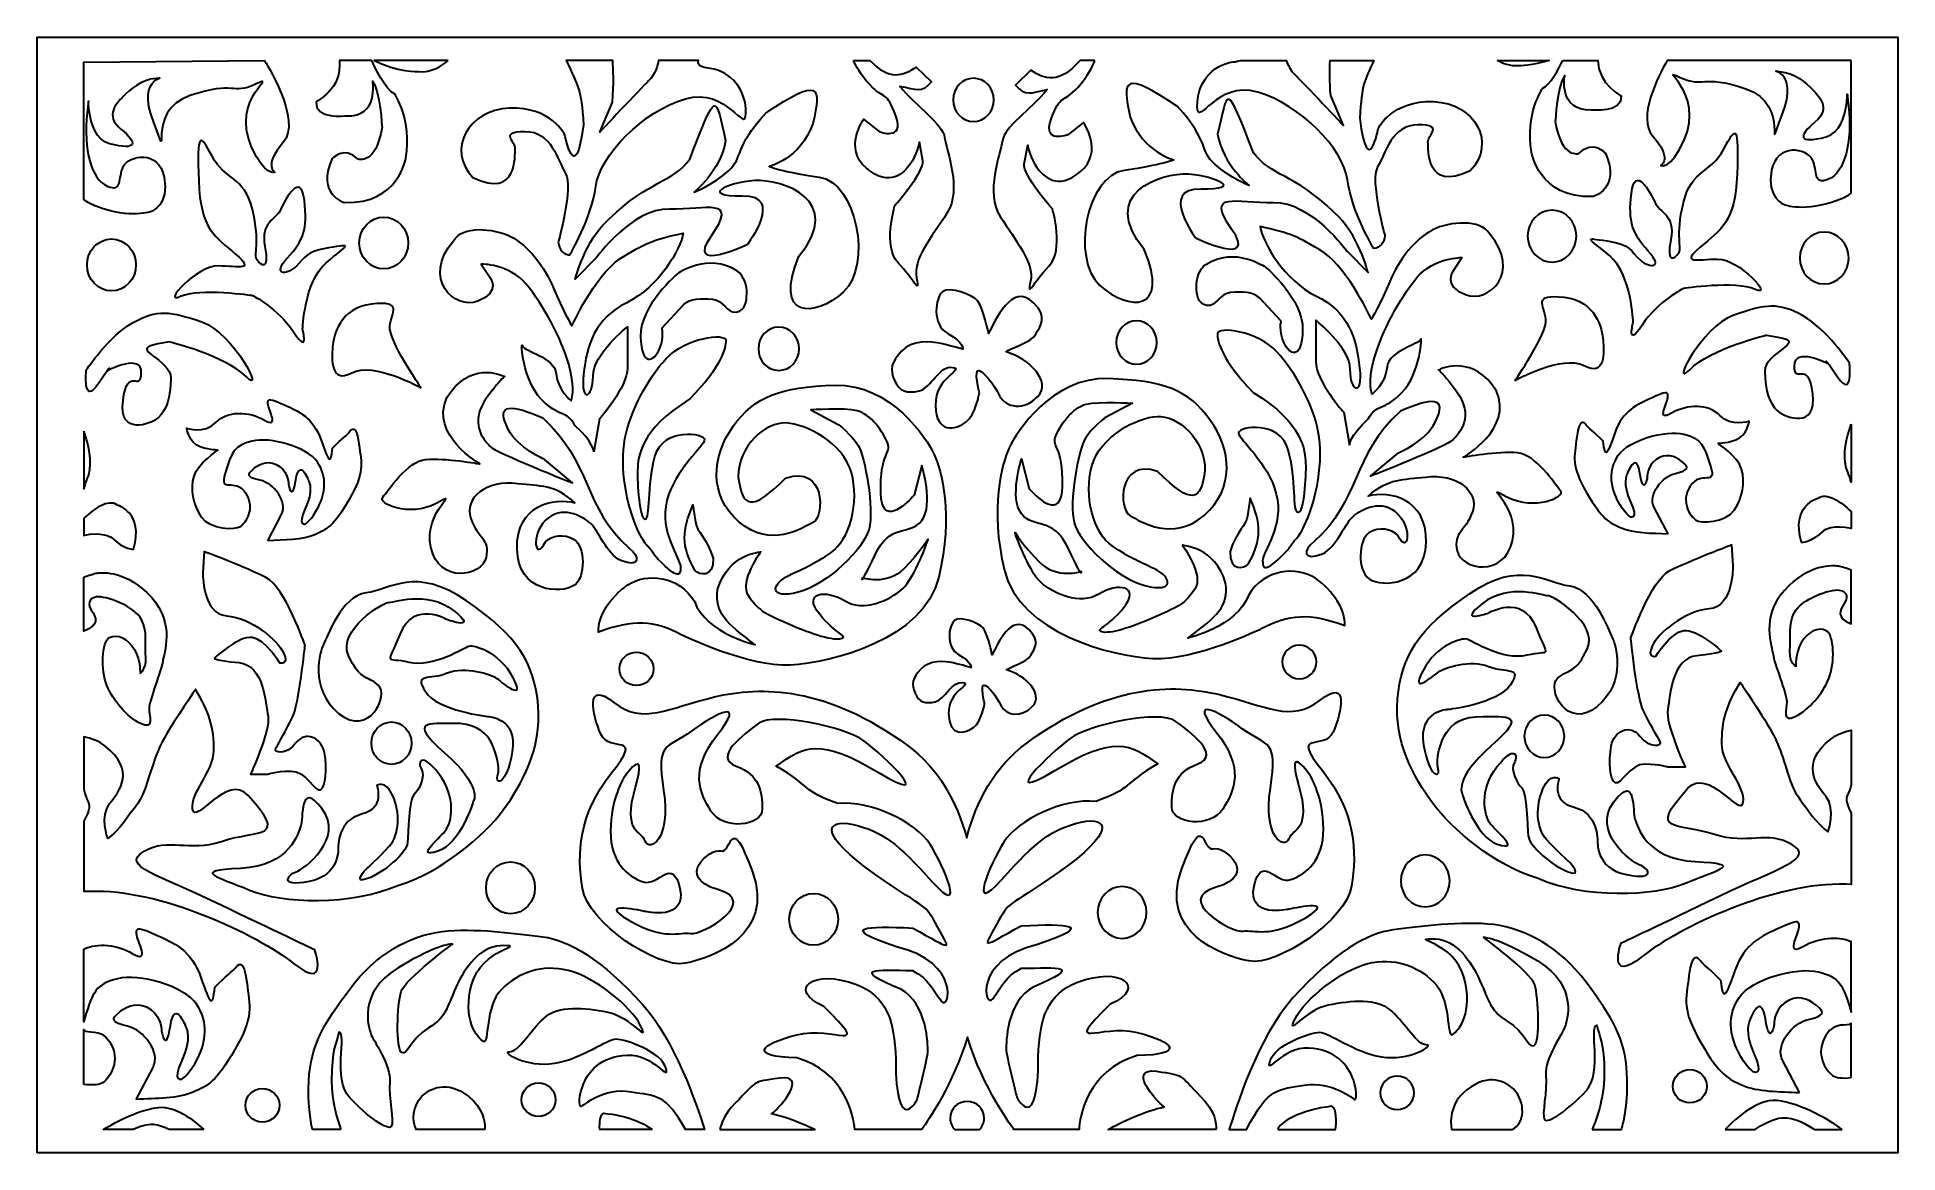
# Model space of a CAD drawing. Header units: centimetres. Extents: x -19.65 to -12.61, y 0.2 to 4.43.
import ezdxf

# ---------------------------------------------------------------- set-up
doc = ezdxf.new("R2010")
doc.units = ezdxf.units.CM
doc.header["$MEASUREMENT"] = 0
doc.layers.add('layer 1', color=7, linetype='Continuous')

msp = doc.modelspace()

# ---------------------------------------------------------------- linework, layer by layer
at = {"layer": 'layer 1', "color": 250, "lineweight": 30}
for points, knots in [([(-19.65325, 0.19729), (-19.65325, 0.19729), (-12.6053, 0.19729), (-12.6053, 0.19729), (-12.6053, 0.19729), (-12.6053, 0.19729), (-12.6053, 4.42606), (-12.6053, 4.42606), (-12.6053, 4.42606), (-12.6053, 4.42606), (-19.65325, 4.42606), (-19.65325, 4.42606), (-19.65325, 4.42606), (-19.65325, 4.42606), (-19.65325, 0.19729), (-19.65325, 0.19729)], [0, 0, 0, 0, 0.2, 0.2, 0.2, 0.2, 0.4, 0.4, 0.4, 0.4, 0.6, 0.6, 0.6, 0.6, 1, 1, 1, 1]), ([(-18.79236, 4.3374), (-18.79236, 4.3374), (-19.47705, 4.33139), (-19.47705, 4.33139), (-19.47705, 4.33139), (-19.47705, 4.33139), (-19.47705, 3.81028), (-19.47705, 3.81028), (-19.47705, 3.81028), (-19.46378, 3.80066), (-19.44748, 3.79177), (-19.42745, 3.78419), (-19.42745, 3.78419), (-19.29679, 3.73474), (-19.22082, 3.76565), (-19.22082, 3.76565), (-19.22082, 3.76565), (-19.22082, 3.76565), (-19.15093, 3.79037), (-19.1722, 3.89545), (-19.1722, 3.89545), (-19.19347, 4.00053), (-19.3059, 3.9789), (-19.32717, 3.93563), (-19.32717, 3.93563), (-19.34845, 3.89236), (-19.32717, 3.83673), (-19.38795, 3.86146), (-19.38795, 3.86146), (-19.44872, 3.88618), (-19.47911, 4.00053), (-19.46392, 4.1396), (-19.46392, 4.1396), (-19.44872, 4.27868), (-19.48519, 4.04998), (-19.37883, 4.02216), (-19.37883, 4.02216), (-19.27248, 3.99435), (-19.27248, 4.02525), (-19.33629, 4.07779), (-19.33629, 4.07779), (-19.4001, 4.13033), (-19.35148, 4.17669), (-19.32717, 4.20141), (-19.32717, 4.20141), (-19.30286, 4.22614), (-19.26032, 4.26631), (-19.20259, 4.2694), (-19.20259, 4.2694), (-19.14485, 4.2725), (-19.28463, 4.28795), (-19.2117, 4.10252), (-19.2117, 4.10252), (-19.13877, 3.91709), (-19.25121, 4.14578), (-19.07496, 4.2045), (-19.07496, 4.2045), (-18.89871, 4.26322), (-18.91998, 4.2045), (-18.82578, 4.24777), (-18.82578, 4.24777), (-18.73158, 4.29104), (-18.92302, 4.19523), (-18.84098, 4.0098), (-18.84098, 4.0098), (-18.78932, 3.89545), (-18.75285, 3.91399), (-18.75285, 3.91399), (-18.75285, 3.91399), (-18.75285, 3.91399), (-18.79843, 3.93872), (-18.72247, 4.02525), (-18.72247, 4.02525), (-18.6465, 4.11179), (-18.79236, 4.3374), (-18.79236, 4.3374)], [0, 0, 0, 0, 0.05, 0.05, 0.05, 0.05, 0.1, 0.1, 0.1, 0.1, 0.15, 0.15, 0.15, 0.15, 0.2, 0.2, 0.2, 0.2, 0.25, 0.25, 0.25, 0.25, 0.3, 0.3, 0.3, 0.3, 0.35, 0.35, 0.35, 0.35, 0.4, 0.4, 0.4, 0.4, 0.45, 0.45, 0.45, 0.45, 0.5, 0.5, 0.5, 0.5, 0.55, 0.55, 0.55, 0.55, 0.6, 0.6, 0.6, 0.6, 0.65, 0.65, 0.65, 0.65, 0.7, 0.7, 0.7, 0.7, 0.75, 0.75, 0.75, 0.75, 0.8, 0.8, 0.8, 0.8, 0.85, 0.85, 0.85, 0.85, 0.9, 0.9, 0.9, 0.9, 1, 1, 1, 1]), ([(-18.38532, 4.33796), (-18.37499, 4.31415), (-18.33469, 4.2257), (-18.29945, 4.21077), (-18.29945, 4.21077), (-18.29945, 4.21077), (-18.23146, 4.11224), (-18.25696, 3.96876), (-18.25696, 3.96876), (-18.25696, 3.96876), (-18.28245, 3.79243), (-18.48982, 3.79935), (-18.48982, 3.79935), (-18.48982, 3.79935), (-18.5969, 3.83046), (-18.53741, 3.96357), (-18.53741, 3.96357), (-18.53741, 3.96357), (-18.49152, 4.01889), (-18.43713, 3.96357), (-18.43713, 3.96357), (-18.43713, 3.96357), (-18.37084, 3.93937), (-18.34704, 4.08458), (-18.34704, 4.08458), (-18.34704, 4.08458), (-18.35384, 4.22287), (-18.38274, 4.25917), (-18.38274, 4.25917), (-18.38274, 4.25917), (-18.35724, 4.12261), (-18.48302, 4.12779), (-18.48302, 4.12779), (-18.48302, 4.12779), (-18.6037, 4.11396), (-18.5969, 4.18138), (-18.5969, 4.18138), (-18.5969, 4.18138), (-18.49708, 4.22957), (-18.50844, 4.33796), (-18.50844, 4.33796), (-18.50844, 4.33796), (-18.38532, 4.33796), (-18.38532, 4.33796)], [0, 0, 0, 0, 0.0833333, 0.0833333, 0.0833333, 0.0833333, 0.1666667, 0.1666667, 0.1666667, 0.1666667, 0.25, 0.25, 0.25, 0.25, 0.3333333, 0.3333333, 0.3333333, 0.3333333, 0.4166667, 0.4166667, 0.4166667, 0.4166667, 0.5, 0.5, 0.5, 0.5, 0.5833333, 0.5833333, 0.5833333, 0.5833333, 0.6666667, 0.6666667, 0.6666667, 0.6666667, 0.75, 0.75, 0.75, 0.75, 0.8333333, 0.8333333, 0.8333333, 0.8333333, 1, 1, 1, 1]), ([(-18.09716, 4.33796), (-18.11829, 4.31853), (-18.15794, 4.29093), (-18.20937, 4.29547), (-18.20937, 4.29547), (-18.20937, 4.29547), (-18.29063, 4.29389), (-18.37674, 4.33796), (-18.37674, 4.33796), (-18.37674, 4.33796), (-18.09716, 4.33796), (-18.09716, 4.33796)], [0, 0, 0, 0, 0.25, 0.25, 0.25, 0.25, 0.5, 0.5, 0.5, 0.5, 1, 1, 1, 1]), ([(-17.67935, 3.64897), (-17.67935, 3.64897), (-17.62097, 3.8595), (-17.65173, 3.90957), (-17.65173, 3.90957), (-17.6825, 3.95963), (-17.70404, 4.06915), (-17.80557, 4.06915), (-17.80557, 4.06915), (-17.9071, 4.06915), (-17.83941, 4.02847), (-17.84249, 4.00344), (-17.84249, 4.00344), (-17.84556, 3.97841), (-17.83018, 3.81256), (-18.00247, 3.89392), (-18.00247, 3.89392), (-18.104, 4.00031), (-18.02093, 4.15051), (-17.86402, 4.15676), (-17.86402, 4.15676), (-17.70711, 4.16302), (-17.65481, 4.05663), (-17.65481, 4.05663), (-17.65481, 4.05663), (-17.65481, 4.05663), (-17.61481, 3.85011), (-17.58405, 4.09418), (-17.58405, 4.09418), (-17.59287, 4.23767), (-17.60247, 4.23232), (-17.64892, 4.33796), (-17.64892, 4.33796), (-17.64892, 4.33796), (-17.47336, 4.33796), (-17.47336, 4.33796), (-17.47336, 4.33796), (-17.47065, 4.308), (-17.46837, 4.24764), (-17.4739, 4.17954), (-17.4739, 4.17954), (-17.4739, 4.17954), (-17.52264, 4.06627), (-17.52264, 4.06627), (-17.52264, 4.06627), (-17.52264, 4.06627), (-17.37274, 4.22498), (-17.33644, 4.26128), (-17.33644, 4.26128), (-17.31223, 4.28548), (-17.30318, 4.31858), (-17.29984, 4.33796), (-17.29984, 4.33796), (-17.29984, 4.33796), (-17.14812, 4.33796), (-17.14812, 4.33796), (-17.14812, 4.33796), (-17.15322, 4.32653), (-17.14925, 4.31226), (-17.10409, 4.30696), (-17.10409, 4.30696), (-17.02409, 4.29757), (-16.96564, 4.22248), (-16.96871, 4.13799), (-16.96871, 4.13799), (-16.97179, 4.05351), (-17.03811, 4.23951), (-17.1981, 4.19257), (-17.1981, 4.19257), (-17.35808, 4.14564), (-17.52217, 3.97875), (-17.53755, 3.85985), (-17.53755, 3.85985), (-17.55294, 3.74094), (-17.63646, 3.59968), (-17.63646, 3.59968), (-17.63646, 3.59968), (-17.66321, 3.60344), (-17.67519, 3.62135), (-17.67935, 3.64897)], [0, 0, 0, 0, 0.047619, 0.047619, 0.047619, 0.047619, 0.0952381, 0.0952381, 0.0952381, 0.0952381, 0.1428571, 0.1428571, 0.1428571, 0.1428571, 0.1904762, 0.1904762, 0.1904762, 0.1904762, 0.2380952, 0.2380952, 0.2380952, 0.2380952, 0.2857143, 0.2857143, 0.2857143, 0.2857143, 0.3333333, 0.3333333, 0.3333333, 0.3333333, 0.3809524, 0.3809524, 0.3809524, 0.3809524, 0.4285714, 0.4285714, 0.4285714, 0.4285714, 0.4761905, 0.4761905, 0.4761905, 0.4761905, 0.5238095, 0.5238095, 0.5238095, 0.5238095, 0.5714286, 0.5714286, 0.5714286, 0.5714286, 0.6190476, 0.6190476, 0.6190476, 0.6190476, 0.6666667, 0.6666667, 0.6666667, 0.6666667, 0.7142857, 0.7142857, 0.7142857, 0.7142857, 0.7619048, 0.7619048, 0.7619048, 0.7619048, 0.8095238, 0.8095238, 0.8095238, 0.8095238, 0.8571429, 0.8571429, 0.8571429, 0.8571429, 0.9047619, 0.9047619, 0.9047619, 0.9047619, 1, 1, 1, 1]), ([(-16.56136, 4.33796), (-16.5519, 4.31662), (-16.53372, 4.28361), (-16.50085, 4.2476), (-16.50085, 4.2476), (-16.44429, 4.18565), (-16.43558, 4.22548), (-16.40078, 4.12812), (-16.40078, 4.12812), (-16.36597, 4.03077), (-16.46387, 4.06838), (-16.46387, 4.06838), (-16.46387, 4.06838), (-16.46387, 4.06838), (-16.52261, 4.11485), (-16.52261, 4.11485), (-16.52261, 4.11485), (-16.52261, 4.11485), (-16.6011, 4.00445), (-16.51202, 3.92913), (-16.51202, 3.92913), (-16.42293, 3.85382), (-16.37002, 3.91294), (-16.34639, 3.94447), (-16.34639, 3.94447), (-16.32275, 3.97601), (-16.31158, 4.02855), (-16.31158, 4.02855), (-16.31158, 4.02855), (-16.31158, 4.02855), (-16.29853, 3.95775), (-16.29853, 3.95775), (-16.29853, 3.95775), (-16.29092, 3.91649), (-16.40513, 3.78738), (-16.40513, 3.78738), (-16.40513, 3.78738), (-16.40513, 3.78738), (-16.45081, 3.63029), (-16.39207, 3.57054), (-16.39207, 3.57054), (-16.33333, 3.5108), (-16.30723, 3.44443), (-16.32246, 3.51302), (-16.32246, 3.51302), (-16.33769, 3.58161), (-16.26589, 3.6679), (-16.20715, 3.75862), (-16.20715, 3.75862), (-16.14841, 3.84933), (-16.20908, 3.99542), (-16.21586, 4.04625), (-16.21586, 4.04625), (-16.22263, 4.09709), (-16.32084, 4.16171), (-16.38584, 4.23949), (-16.38584, 4.23949), (-16.3211, 4.22783), (-16.30278, 4.21146), (-16.26589, 4.25645), (-16.26589, 4.25645), (-16.26589, 4.25645), (-16.32362, 4.3128), (-16.32362, 4.3128), (-16.32362, 4.3128), (-16.37357, 4.27979), (-16.4252, 4.26044), (-16.49916, 4.33796), (-16.49916, 4.33796), (-16.49916, 4.33796), (-16.56136, 4.33796), (-16.56136, 4.33796)], [0, 0, 0, 0, 0.0526316, 0.0526316, 0.0526316, 0.0526316, 0.1052632, 0.1052632, 0.1052632, 0.1052632, 0.1578947, 0.1578947, 0.1578947, 0.1578947, 0.2105263, 0.2105263, 0.2105263, 0.2105263, 0.2631579, 0.2631579, 0.2631579, 0.2631579, 0.3157895, 0.3157895, 0.3157895, 0.3157895, 0.3684211, 0.3684211, 0.3684211, 0.3684211, 0.4210526, 0.4210526, 0.4210526, 0.4210526, 0.4736842, 0.4736842, 0.4736842, 0.4736842, 0.5263158, 0.5263158, 0.5263158, 0.5263158, 0.5789474, 0.5789474, 0.5789474, 0.5789474, 0.6315789, 0.6315789, 0.6315789, 0.6315789, 0.6842105, 0.6842105, 0.6842105, 0.6842105, 0.7368421, 0.7368421, 0.7368421, 0.7368421, 0.7894737, 0.7894737, 0.7894737, 0.7894737, 0.8421053, 0.8421053, 0.8421053, 0.8421053, 0.8947368, 0.8947368, 0.8947368, 0.8947368, 1, 1, 1, 1]), ([(-15.64642, 4.33796), (-15.65365, 4.31868), (-15.67188, 4.27926), (-15.71193, 4.23539), (-15.71193, 4.23539), (-15.7685, 4.17344), (-15.7772, 4.21326), (-15.81201, 4.11591), (-15.81201, 4.11591), (-15.84682, 4.01855), (-15.74892, 4.05617), (-15.74892, 4.05617), (-15.74892, 4.05617), (-15.74892, 4.05617), (-15.69018, 4.10263), (-15.69018, 4.10263), (-15.69018, 4.10263), (-15.69018, 4.10263), (-15.61168, 3.99224), (-15.70077, 3.91692), (-15.70077, 3.91692), (-15.78985, 3.8416), (-15.84276, 3.90072), (-15.8664, 3.93226), (-15.8664, 3.93226), (-15.89003, 3.9638), (-15.9012, 4.01634), (-15.9012, 4.01634), (-15.9012, 4.01634), (-15.9012, 4.01634), (-15.91426, 3.94554), (-15.91426, 3.94554), (-15.91426, 3.94554), (-15.92186, 3.90428), (-15.80766, 3.77517), (-15.80766, 3.77517), (-15.80766, 3.77517), (-15.80766, 3.77517), (-15.76197, 3.61807), (-15.82071, 3.55833), (-15.82071, 3.55833), (-15.87945, 3.49859), (-15.90555, 3.43221), (-15.89033, 3.50081), (-15.89033, 3.50081), (-15.8751, 3.5694), (-15.94689, 3.65569), (-16.00563, 3.7464), (-16.00563, 3.7464), (-16.06437, 3.83712), (-16.0037, 3.9832), (-15.99693, 4.03404), (-15.99693, 4.03404), (-15.99016, 4.08488), (-15.89195, 4.1495), (-15.82695, 4.22728), (-15.82695, 4.22728), (-15.89168, 4.21562), (-15.91, 4.19925), (-15.94689, 4.24424), (-15.94689, 4.24424), (-15.94689, 4.24424), (-15.88917, 4.30059), (-15.88917, 4.30059), (-15.88917, 4.30059), (-15.83674, 4.26594), (-15.78247, 4.24632), (-15.70249, 4.33796), (-15.70249, 4.33796), (-15.70249, 4.33796), (-15.64642, 4.33796), (-15.64642, 4.33796)], [0, 0, 0, 0, 0.0526316, 0.0526316, 0.0526316, 0.0526316, 0.1052632, 0.1052632, 0.1052632, 0.1052632, 0.1578947, 0.1578947, 0.1578947, 0.1578947, 0.2105263, 0.2105263, 0.2105263, 0.2105263, 0.2631579, 0.2631579, 0.2631579, 0.2631579, 0.3157895, 0.3157895, 0.3157895, 0.3157895, 0.3684211, 0.3684211, 0.3684211, 0.3684211, 0.4210526, 0.4210526, 0.4210526, 0.4210526, 0.4736842, 0.4736842, 0.4736842, 0.4736842, 0.5263158, 0.5263158, 0.5263158, 0.5263158, 0.5789474, 0.5789474, 0.5789474, 0.5789474, 0.6315789, 0.6315789, 0.6315789, 0.6315789, 0.6842105, 0.6842105, 0.6842105, 0.6842105, 0.7368421, 0.7368421, 0.7368421, 0.7368421, 0.7894737, 0.7894737, 0.7894737, 0.7894737, 0.8421053, 0.8421053, 0.8421053, 0.8421053, 0.8947368, 0.8947368, 0.8947368, 0.8947368, 1, 1, 1, 1]), ([(-14.69158, 3.61449), (-14.69158, 3.61449), (-14.82735, 3.80309), (-14.96975, 3.79972), (-14.96975, 3.79972), (-15.11214, 3.79636), (-15.23136, 3.84688), (-15.1287, 3.69869), (-15.1287, 3.69869), (-15.02605, 3.5505), (-15.26447, 3.66501), (-15.26447, 3.66501), (-15.26447, 3.66501), (-15.26447, 3.66501), (-15.40687, 3.85361), (-15.2446, 3.85024), (-15.2446, 3.85024), (-15.08234, 3.84688), (-15.185, 3.90076), (-15.29097, 3.9075), (-15.29097, 3.9075), (-15.39693, 3.91423), (-15.63536, 3.8334), (-15.45985, 3.62122), (-15.45985, 3.62122), (-15.36008, 3.38257), (-15.51946, 3.38547), (-15.62874, 3.48651), (-15.62874, 3.48651), (-15.73802, 3.58754), (-15.67841, 3.90076), (-15.53602, 3.92097), (-15.53602, 3.92097), (-15.39362, 3.94118), (-15.34726, 3.96139), (-15.34726, 3.96139), (-15.34726, 3.96139), (-15.34726, 3.96139), (-15.46316, 3.98833), (-15.51284, 4.12305), (-15.51284, 4.12305), (-15.54594, 4.26739), (-15.53697, 4.30009), (-15.33402, 4.16346), (-15.33402, 4.16346), (-15.21153, 4.02924), (-15.25217, 3.99844), (-15.19257, 3.94455), (-15.19257, 3.94455), (-15.13296, 3.89067), (-15.06247, 3.86372), (-15.06247, 3.86372), (-15.06247, 3.86372), (-15.06247, 3.86372), (-15.16182, 3.94118), (-15.18169, 4.05906), (-15.18169, 4.05906), (-15.14195, 4.23082), (-15.15188, 4.26113), (-15.04591, 3.98833), (-15.04591, 3.98833), (-14.98346, 3.90076), (-14.8907, 3.9089), (-14.74126, 3.76268), (-14.74126, 3.76268), (-14.64853, 3.68185), (-14.61211, 3.53366), (-14.61211, 3.53366), (-14.61211, 3.53366), (-14.61211, 3.53366), (-14.69158, 3.61449), (-14.69158, 3.61449)], [0, 0, 0, 0, 0.0526316, 0.0526316, 0.0526316, 0.0526316, 0.1052632, 0.1052632, 0.1052632, 0.1052632, 0.1578947, 0.1578947, 0.1578947, 0.1578947, 0.2105263, 0.2105263, 0.2105263, 0.2105263, 0.2631579, 0.2631579, 0.2631579, 0.2631579, 0.3157895, 0.3157895, 0.3157895, 0.3157895, 0.3684211, 0.3684211, 0.3684211, 0.3684211, 0.4210526, 0.4210526, 0.4210526, 0.4210526, 0.4736842, 0.4736842, 0.4736842, 0.4736842, 0.5263158, 0.5263158, 0.5263158, 0.5263158, 0.5789474, 0.5789474, 0.5789474, 0.5789474, 0.6315789, 0.6315789, 0.6315789, 0.6315789, 0.6842105, 0.6842105, 0.6842105, 0.6842105, 0.7368421, 0.7368421, 0.7368421, 0.7368421, 0.7894737, 0.7894737, 0.7894737, 0.7894737, 0.8421053, 0.8421053, 0.8421053, 0.8421053, 0.8947368, 0.8947368, 0.8947368, 0.8947368, 1, 1, 1, 1]), ([(-14.54811, 3.67403), (-14.54811, 3.67403), (-14.60649, 3.88456), (-14.57572, 3.93462), (-14.57572, 3.93462), (-14.54496, 3.98469), (-14.52342, 4.09421), (-14.42189, 4.09421), (-14.42189, 4.09421), (-14.32036, 4.09421), (-14.38805, 4.05353), (-14.38497, 4.0285), (-14.38497, 4.0285), (-14.38189, 4.00346), (-14.39728, 3.83762), (-14.22498, 3.91898), (-14.22498, 3.91898), (-14.12345, 4.02537), (-14.20652, 4.17556), (-14.36343, 4.18182), (-14.36343, 4.18182), (-14.52034, 4.18808), (-14.57265, 4.08169), (-14.57265, 4.08169), (-14.57265, 4.08169), (-14.57265, 4.08169), (-14.61264, 3.87517), (-14.64341, 4.11924), (-14.64341, 4.11924), (-14.63536, 4.25033), (-14.62664, 4.25719), (-14.58978, 4.33796), (-14.58978, 4.33796), (-14.58978, 4.33796), (-14.7558, 4.33796), (-14.7558, 4.33796), (-14.7558, 4.33796), (-14.75744, 4.30504), (-14.75782, 4.25712), (-14.75356, 4.2046), (-14.75356, 4.2046), (-14.75356, 4.2046), (-14.70482, 4.09133), (-14.70482, 4.09133), (-14.70482, 4.09133), (-14.70482, 4.09133), (-14.85472, 4.25004), (-14.89102, 4.28633), (-14.89102, 4.28633), (-14.90656, 4.30187), (-14.91585, 4.32107), (-14.9214, 4.33796), (-14.9214, 4.33796), (-14.9214, 4.33796), (-15.09541, 4.33796), (-15.09541, 4.33796), (-15.09541, 4.33796), (-15.10221, 4.33549), (-15.11131, 4.33343), (-15.12337, 4.33202), (-15.12337, 4.33202), (-15.20336, 4.32263), (-15.26182, 4.24753), (-15.25874, 4.16305), (-15.25874, 4.16305), (-15.25567, 4.07856), (-15.18935, 4.26457), (-15.02936, 4.21763), (-15.02936, 4.21763), (-14.86937, 4.1707), (-14.70529, 4.00381), (-14.6899, 3.8849), (-14.6899, 3.8849), (-14.67452, 3.766), (-14.591, 3.62473), (-14.591, 3.62473), (-14.591, 3.62473), (-14.56425, 3.6285), (-14.55227, 3.6464), (-14.54811, 3.67403)], [0, 0, 0, 0, 0.047619, 0.047619, 0.047619, 0.047619, 0.0952381, 0.0952381, 0.0952381, 0.0952381, 0.1428571, 0.1428571, 0.1428571, 0.1428571, 0.1904762, 0.1904762, 0.1904762, 0.1904762, 0.2380952, 0.2380952, 0.2380952, 0.2380952, 0.2857143, 0.2857143, 0.2857143, 0.2857143, 0.3333333, 0.3333333, 0.3333333, 0.3333333, 0.3809524, 0.3809524, 0.3809524, 0.3809524, 0.4285714, 0.4285714, 0.4285714, 0.4285714, 0.4761905, 0.4761905, 0.4761905, 0.4761905, 0.5238095, 0.5238095, 0.5238095, 0.5238095, 0.5714286, 0.5714286, 0.5714286, 0.5714286, 0.6190476, 0.6190476, 0.6190476, 0.6190476, 0.6666667, 0.6666667, 0.6666667, 0.6666667, 0.7142857, 0.7142857, 0.7142857, 0.7142857, 0.7619048, 0.7619048, 0.7619048, 0.7619048, 0.8095238, 0.8095238, 0.8095238, 0.8095238, 0.8571429, 0.8571429, 0.8571429, 0.8571429, 0.9047619, 0.9047619, 0.9047619, 0.9047619, 1, 1, 1, 1]), ([(-14.12296, 4.33796), (-14.10146, 4.32509), (-14.07335, 4.31481), (-14.04041, 4.31773), (-14.04041, 4.31773), (-14.04041, 4.31773), (-13.98984, 4.31674), (-13.92621, 4.33796), (-13.92621, 4.33796), (-13.92621, 4.33796), (-14.12296, 4.33796), (-14.12296, 4.33796)], [0, 0, 0, 0, 0.25, 0.25, 0.25, 0.25, 0.5, 0.5, 0.5, 0.5, 1, 1, 1, 1]), ([(-13.8746, 4.33796), (-13.89148, 4.30251), (-13.92249, 4.24482), (-13.95033, 4.23302), (-13.95033, 4.23302), (-13.95033, 4.23302), (-14.01832, 4.13449), (-13.99282, 3.99101), (-13.99282, 3.99101), (-13.99282, 3.99101), (-13.96733, 3.81469), (-13.75996, 3.8216), (-13.75996, 3.8216), (-13.75996, 3.8216), (-13.65288, 3.85272), (-13.71237, 3.98582), (-13.71237, 3.98582), (-13.71237, 3.98582), (-13.75826, 4.04114), (-13.81265, 3.98582), (-13.81265, 3.98582), (-13.81265, 3.98582), (-13.87894, 3.96162), (-13.90274, 4.10683), (-13.90274, 4.10683), (-13.90274, 4.10683), (-13.89594, 4.24512), (-13.86705, 4.28142), (-13.86705, 4.28142), (-13.86705, 4.28142), (-13.89254, 4.14486), (-13.76676, 4.15005), (-13.76676, 4.15005), (-13.76676, 4.15005), (-13.64608, 4.13622), (-13.65288, 4.20363), (-13.65288, 4.20363), (-13.65288, 4.20363), (-13.73898, 4.24521), (-13.74214, 4.33796), (-13.74214, 4.33796), (-13.74214, 4.33796), (-13.8746, 4.33796), (-13.8746, 4.33796)], [0, 0, 0, 0, 0.0833333, 0.0833333, 0.0833333, 0.0833333, 0.1666667, 0.1666667, 0.1666667, 0.1666667, 0.25, 0.25, 0.25, 0.25, 0.3333333, 0.3333333, 0.3333333, 0.3333333, 0.4166667, 0.4166667, 0.4166667, 0.4166667, 0.5, 0.5, 0.5, 0.5, 0.5833333, 0.5833333, 0.5833333, 0.5833333, 0.6666667, 0.6666667, 0.6666667, 0.6666667, 0.75, 0.75, 0.75, 0.75, 0.8333333, 0.8333333, 0.8333333, 0.8333333, 1, 1, 1, 1]), ([(-12.7815, 4.33796), (-12.7815, 4.33796), (-12.7815, 3.83431), (-12.7815, 3.83431), (-12.7815, 3.83431), (-12.79422, 3.82549), (-12.8096, 3.81733), (-12.82819, 3.81029), (-12.82819, 3.81029), (-12.95886, 3.76084), (-13.03483, 3.79175), (-13.03483, 3.79175), (-13.03483, 3.79175), (-13.03483, 3.79175), (-13.10472, 3.81647), (-13.08344, 3.92155), (-13.08344, 3.92155), (-13.06217, 4.02663), (-12.94974, 4.005), (-12.92847, 3.96173), (-12.92847, 3.96173), (-12.9072, 3.91846), (-12.92847, 3.86283), (-12.86769, 3.88756), (-12.86769, 3.88756), (-12.80692, 3.91228), (-12.77653, 4.02663), (-12.79173, 4.1657), (-12.79173, 4.1657), (-12.80692, 4.30478), (-12.77045, 4.07608), (-12.87681, 4.04826), (-12.87681, 4.04826), (-12.98317, 4.02045), (-12.98317, 4.05135), (-12.91935, 4.10389), (-12.91935, 4.10389), (-12.85554, 4.15643), (-12.90416, 4.20279), (-12.92847, 4.22751), (-12.92847, 4.22751), (-12.95278, 4.25224), (-12.99532, 4.29241), (-13.05306, 4.2955), (-13.05306, 4.2955), (-13.11079, 4.29859), (-12.97101, 4.31405), (-13.04394, 4.12862), (-13.04394, 4.12862), (-13.11687, 3.94319), (-13.00444, 4.17188), (-13.18068, 4.2306), (-13.18068, 4.2306), (-13.35693, 4.28932), (-13.33566, 4.2306), (-13.42986, 4.27387), (-13.42986, 4.27387), (-13.52406, 4.31714), (-13.33262, 4.22133), (-13.41467, 4.0359), (-13.41467, 4.0359), (-13.46633, 3.92155), (-13.50279, 3.94009), (-13.50279, 3.94009), (-13.50279, 3.94009), (-13.50279, 3.94009), (-13.45721, 3.96482), (-13.53318, 4.05135), (-13.53318, 4.05135), (-13.5935, 4.12007), (-13.51396, 4.27646), (-13.47864, 4.33796), (-13.47864, 4.33796), (-13.47864, 4.33796), (-12.7815, 4.33796), (-12.7815, 4.33796)], [0, 0, 0, 0, 0.05, 0.05, 0.05, 0.05, 0.1, 0.1, 0.1, 0.1, 0.15, 0.15, 0.15, 0.15, 0.2, 0.2, 0.2, 0.2, 0.25, 0.25, 0.25, 0.25, 0.3, 0.3, 0.3, 0.3, 0.35, 0.35, 0.35, 0.35, 0.4, 0.4, 0.4, 0.4, 0.45, 0.45, 0.45, 0.45, 0.5, 0.5, 0.5, 0.5, 0.55, 0.55, 0.55, 0.55, 0.6, 0.6, 0.6, 0.6, 0.65, 0.65, 0.65, 0.65, 0.7, 0.7, 0.7, 0.7, 0.75, 0.75, 0.75, 0.75, 0.8, 0.8, 0.8, 0.8, 0.85, 0.85, 0.85, 0.85, 0.9, 0.9, 0.9, 0.9, 1, 1, 1, 1]), ([(-17.53588, 3.58943), (-17.53588, 3.58943), (-17.4001, 3.77804), (-17.25771, 3.77467), (-17.25771, 3.77467), (-17.11531, 3.7713), (-16.9961, 3.82182), (-17.09876, 3.67363), (-17.09876, 3.67363), (-17.20141, 3.52544), (-16.96299, 3.63995), (-16.96299, 3.63995), (-16.96299, 3.63995), (-16.96299, 3.63995), (-16.82059, 3.82855), (-16.98285, 3.82519), (-16.98285, 3.82519), (-17.14512, 3.82182), (-17.04246, 3.87571), (-16.93649, 3.88244), (-16.93649, 3.88244), (-16.83052, 3.88918), (-16.5921, 3.80835), (-16.76761, 3.59617), (-16.76761, 3.59617), (-16.86738, 3.35751), (-16.708, 3.36041), (-16.59872, 3.46145), (-16.59872, 3.46145), (-16.48944, 3.56249), (-16.54905, 3.87571), (-16.69144, 3.89591), (-16.69144, 3.89591), (-16.83384, 3.91612), (-16.8802, 3.93633), (-16.8802, 3.93633), (-16.8802, 3.93633), (-16.8802, 3.93633), (-16.76429, 3.96327), (-16.71462, 4.09799), (-16.71462, 4.09799), (-16.68152, 4.24233), (-16.69049, 4.27503), (-16.89344, 4.1384), (-16.89344, 4.1384), (-17.01593, 4.00418), (-16.97529, 3.97339), (-17.03489, 3.9195), (-17.03489, 3.9195), (-17.0945, 3.86561), (-17.16499, 3.83866), (-17.16499, 3.83866), (-17.16499, 3.83866), (-17.16499, 3.83866), (-17.06564, 3.91612), (-17.04577, 4.034), (-17.04577, 4.034), (-17.08551, 4.20576), (-17.07558, 4.23607), (-17.18155, 3.96327), (-17.18155, 3.96327), (-17.244, 3.87571), (-17.33675, 3.88384), (-17.4862, 3.73762), (-17.4862, 3.73762), (-17.57893, 3.65679), (-17.61535, 3.5086), (-17.61535, 3.5086), (-17.61535, 3.5086), (-17.61535, 3.5086), (-17.53588, 3.58943), (-17.53588, 3.58943)], [0, 0, 0, 0, 0.0526316, 0.0526316, 0.0526316, 0.0526316, 0.1052632, 0.1052632, 0.1052632, 0.1052632, 0.1578947, 0.1578947, 0.1578947, 0.1578947, 0.2105263, 0.2105263, 0.2105263, 0.2105263, 0.2631579, 0.2631579, 0.2631579, 0.2631579, 0.3157895, 0.3157895, 0.3157895, 0.3157895, 0.3684211, 0.3684211, 0.3684211, 0.3684211, 0.4210526, 0.4210526, 0.4210526, 0.4210526, 0.4736842, 0.4736842, 0.4736842, 0.4736842, 0.5263158, 0.5263158, 0.5263158, 0.5263158, 0.5789474, 0.5789474, 0.5789474, 0.5789474, 0.6315789, 0.6315789, 0.6315789, 0.6315789, 0.6842105, 0.6842105, 0.6842105, 0.6842105, 0.7368421, 0.7368421, 0.7368421, 0.7368421, 0.7894737, 0.7894737, 0.7894737, 0.7894737, 0.8421053, 0.8421053, 0.8421053, 0.8421053, 0.8947368, 0.8947368, 0.8947368, 0.8947368, 1, 1, 1, 1]), ([(-16.18392, 4.18825), (-16.18392, 4.23345), (-16.14919, 4.2703), (-16.1066, 4.2703), (-16.1066, 4.2703), (-16.06402, 4.2703), (-16.02929, 4.23345), (-16.02929, 4.18825), (-16.02929, 4.18825), (-16.02929, 4.14306), (-16.06402, 4.10621), (-16.1066, 4.10621), (-16.1066, 4.10621), (-16.14919, 4.10621), (-16.18392, 4.14306), (-16.18392, 4.18825)], [0, 0, 0, 0, 0.2, 0.2, 0.2, 0.2, 0.4, 0.4, 0.4, 0.4, 0.6, 0.6, 0.6, 0.6, 1, 1, 1, 1]), ([(-13.60786, 3.34492), (-13.60786, 3.34492), (-13.63412, 3.24311), (-13.5734, 3.3349), (-13.5734, 3.3349), (-13.51268, 3.4267), (-13.41751, 3.47343), (-13.41751, 3.47343), (-13.41751, 3.47343), (-13.41751, 3.47343), (-13.21895, 3.50347), (-13.1451, 3.47009), (-13.1451, 3.47009), (-13.07126, 3.43671), (-13.20746, 3.58691), (-13.28787, 3.58525), (-13.28787, 3.58525), (-13.36828, 3.58358), (-13.42899, 3.56522), (-13.35351, 3.63031), (-13.35351, 3.63031), (-13.27802, 3.6954), (-13.22059, 3.7221), (-13.21403, 3.90735), (-13.21403, 3.90735), (-13.20746, 4.09261), (-13.21731, 4.09261), (-13.2649, 4.00081), (-13.2649, 4.00081), (-13.31248, 3.90902), (-13.38633, 3.92738), (-13.41751, 3.79887), (-13.41751, 3.79887), (-13.44869, 3.67036), (-13.42079, 3.6253), (-13.43556, 3.60694), (-13.43556, 3.60694), (-13.45033, 3.58858), (-13.48315, 3.56188), (-13.4651, 3.65868), (-13.4651, 3.65868), (-13.44705, 3.75548), (-13.50776, 3.75882), (-13.52581, 3.80054), (-13.52581, 3.80054), (-13.54386, 3.84226), (-13.60128, 3.94403), (-13.61443, 3.83392), (-13.61443, 3.83392), (-13.62757, 3.72381), (-13.61007, 3.68044), (-13.55043, 3.61529), (-13.55043, 3.61529), (-13.49078, 3.55013), (-13.54386, 3.54853), (-13.58161, 3.58191), (-13.58161, 3.58191), (-13.61935, 3.61529), (-13.61326, 3.63973), (-13.70632, 3.65367), (-13.70632, 3.65367), (-13.79938, 3.66761), (-13.78137, 3.6693), (-13.69648, 3.59693), (-13.69648, 3.59693), (-13.61278, 3.52516), (-13.60786, 3.34492), (-13.60786, 3.34492)], [0, 0, 0, 0, 0.0555556, 0.0555556, 0.0555556, 0.0555556, 0.1111111, 0.1111111, 0.1111111, 0.1111111, 0.1666667, 0.1666667, 0.1666667, 0.1666667, 0.2222222, 0.2222222, 0.2222222, 0.2222222, 0.2777778, 0.2777778, 0.2777778, 0.2777778, 0.3333333, 0.3333333, 0.3333333, 0.3333333, 0.3888889, 0.3888889, 0.3888889, 0.3888889, 0.4444444, 0.4444444, 0.4444444, 0.4444444, 0.5, 0.5, 0.5, 0.5, 0.5555556, 0.5555556, 0.5555556, 0.5555556, 0.6111111, 0.6111111, 0.6111111, 0.6111111, 0.6666667, 0.6666667, 0.6666667, 0.6666667, 0.7222222, 0.7222222, 0.7222222, 0.7222222, 0.7777778, 0.7777778, 0.7777778, 0.7777778, 0.8333333, 0.8333333, 0.8333333, 0.8333333, 0.8888889, 0.8888889, 0.8888889, 0.8888889, 1, 1, 1, 1]), ([(-18.64778, 3.31882), (-18.64778, 3.31882), (-18.62153, 3.21701), (-18.68224, 3.3088), (-18.68224, 3.3088), (-18.74296, 3.4006), (-18.83814, 3.44733), (-18.83814, 3.44733), (-18.83814, 3.44733), (-18.83814, 3.44733), (-19.0367, 3.47737), (-19.11054, 3.44399), (-19.11054, 3.44399), (-19.18438, 3.41061), (-19.04818, 3.56081), (-18.96777, 3.55915), (-18.96777, 3.55915), (-18.88737, 3.55748), (-18.82665, 3.53912), (-18.90213, 3.60421), (-18.90213, 3.60421), (-18.97762, 3.6693), (-19.03505, 3.696), (-19.04162, 3.88125), (-19.04162, 3.88125), (-19.04818, 4.06651), (-19.03834, 4.06651), (-18.99075, 3.97471), (-18.99075, 3.97471), (-18.94316, 3.88292), (-18.86931, 3.90128), (-18.83814, 3.77277), (-18.83814, 3.77277), (-18.80696, 3.64426), (-18.83485, 3.5992), (-18.82008, 3.58084), (-18.82008, 3.58084), (-18.80532, 3.56248), (-18.7725, 3.53578), (-18.79055, 3.63258), (-18.79055, 3.63258), (-18.8086, 3.72938), (-18.74788, 3.73272), (-18.72983, 3.77444), (-18.72983, 3.77444), (-18.71178, 3.81616), (-18.65436, 3.91793), (-18.64122, 3.80782), (-18.64122, 3.80782), (-18.62808, 3.69771), (-18.64557, 3.65434), (-18.70522, 3.58919), (-18.70522, 3.58919), (-18.76486, 3.52403), (-18.71178, 3.52243), (-18.67404, 3.55581), (-18.67404, 3.55581), (-18.63629, 3.58919), (-18.64238, 3.61363), (-18.54932, 3.62757), (-18.54932, 3.62757), (-18.45627, 3.64151), (-18.47428, 3.6432), (-18.55917, 3.57083), (-18.55917, 3.57083), (-18.64286, 3.49906), (-18.64778, 3.31882), (-18.64778, 3.31882)], [0, 0, 0, 0, 0.0555556, 0.0555556, 0.0555556, 0.0555556, 0.1111111, 0.1111111, 0.1111111, 0.1111111, 0.1666667, 0.1666667, 0.1666667, 0.1666667, 0.2222222, 0.2222222, 0.2222222, 0.2222222, 0.2777778, 0.2777778, 0.2777778, 0.2777778, 0.3333333, 0.3333333, 0.3333333, 0.3333333, 0.3888889, 0.3888889, 0.3888889, 0.3888889, 0.4444444, 0.4444444, 0.4444444, 0.4444444, 0.5, 0.5, 0.5, 0.5, 0.5555556, 0.5555556, 0.5555556, 0.5555556, 0.6111111, 0.6111111, 0.6111111, 0.6111111, 0.6666667, 0.6666667, 0.6666667, 0.6666667, 0.7222222, 0.7222222, 0.7222222, 0.7222222, 0.7777778, 0.7777778, 0.7777778, 0.7777778, 0.8333333, 0.8333333, 0.8333333, 0.8333333, 0.8888889, 0.8888889, 0.8888889, 0.8888889, 1, 1, 1, 1]), ([(-18.24796, 3.64594), (-18.24796, 3.70009), (-18.28958, 3.74426), (-18.34061, 3.74426), (-18.34061, 3.74426), (-18.39164, 3.74426), (-18.43326, 3.70009), (-18.43326, 3.64594), (-18.43326, 3.64594), (-18.43326, 3.59178), (-18.39164, 3.54761), (-18.34061, 3.54761), (-18.34061, 3.54761), (-18.28958, 3.54761), (-18.24796, 3.59178), (-18.24796, 3.64594)], [0, 0, 0, 0, 0.2, 0.2, 0.2, 0.2, 0.4, 0.4, 0.4, 0.4, 0.6, 0.6, 0.6, 0.6, 1, 1, 1, 1]), ([(-14.68258, 2.87956), (-14.68258, 2.87956), (-14.7042, 3.00412), (-14.7042, 3.00412), (-14.7042, 3.00412), (-14.7042, 3.00412), (-14.81023, 3.12412), (-14.81023, 3.19659), (-14.81023, 3.19659), (-14.81023, 3.26905), (-14.81023, 3.35359), (-14.81023, 3.35359), (-14.81023, 3.35359), (-14.81023, 3.35359), (-14.67961, 3.25093), (-14.67961, 3.16639), (-14.67961, 3.16639), (-14.67961, 3.08185), (-14.63211, 3.06072), (-14.64398, 3.17243), (-14.64398, 3.17243), (-14.65586, 3.28415), (-14.68506, 3.38441), (-14.80726, 3.44417), (-14.80726, 3.44417), (-14.92947, 3.50392), (-15.01211, 3.64813), (-15.02101, 3.70852), (-15.02101, 3.70852), (-14.90364, 3.68239), (-14.88174, 3.67266), (-14.77922, 3.61023), (-14.77922, 3.61023), (-14.68334, 3.54104), (-14.59945, 3.35661), (-14.59945, 3.35661), (-14.59945, 3.35661), (-14.59945, 3.35661), (-14.56296, 3.41864), (-14.52988, 3.50016), (-14.52988, 3.50016), (-14.49679, 3.58169), (-14.43277, 3.66233), (-14.36746, 3.69554), (-14.36746, 3.69554), (-14.30215, 3.72875), (-14.18383, 3.73704), (-14.15118, 3.67968), (-14.15118, 3.67968), (-14.02844, 3.5356), (-14.15516, 3.41548), (-14.24321, 3.45021), (-14.24321, 3.45021), (-14.33125, 3.48494), (-14.29071, 3.53777), (-14.29071, 3.53777), (-14.29071, 3.53777), (-14.29071, 3.53777), (-14.25619, 3.59073), (-14.25619, 3.59073), (-14.25619, 3.59073), (-14.25619, 3.59073), (-14.36146, 3.59325), (-14.42677, 3.51474), (-14.42677, 3.51474), (-14.49208, 3.43624), (-14.55901, 3.31081), (-14.58758, 3.21168), (-14.58758, 3.21168), (-14.61614, 3.11255), (-14.59624, 3.07305), (-14.59624, 3.07305), (-14.59624, 3.07305), (-14.59624, 3.07305), (-14.54626, 3.11217), (-14.54008, 3.17545), (-14.54008, 3.17545), (-14.53389, 3.23874), (-14.41997, 3.25949), (-14.41242, 3.28113), (-14.41242, 3.28113), (-14.40488, 3.30277), (-14.41329, 3.15155), (-14.48367, 3.07883), (-14.48367, 3.07883), (-14.55406, 3.00612), (-14.57867, 3.03958), (-14.61133, 2.9792), (-14.61133, 2.9792), (-14.68104, 2.91613), (-14.68258, 2.87956), (-14.68258, 2.87956)], [0, 0, 0, 0, 0.0416667, 0.0416667, 0.0416667, 0.0416667, 0.0833333, 0.0833333, 0.0833333, 0.0833333, 0.125, 0.125, 0.125, 0.125, 0.1666667, 0.1666667, 0.1666667, 0.1666667, 0.2083333, 0.2083333, 0.2083333, 0.2083333, 0.25, 0.25, 0.25, 0.25, 0.2916667, 0.2916667, 0.2916667, 0.2916667, 0.3333333, 0.3333333, 0.3333333, 0.3333333, 0.375, 0.375, 0.375, 0.375, 0.4166667, 0.4166667, 0.4166667, 0.4166667, 0.4583333, 0.4583333, 0.4583333, 0.4583333, 0.5, 0.5, 0.5, 0.5, 0.5416667, 0.5416667, 0.5416667, 0.5416667, 0.5833333, 0.5833333, 0.5833333, 0.5833333, 0.625, 0.625, 0.625, 0.625, 0.6666667, 0.6666667, 0.6666667, 0.6666667, 0.7083333, 0.7083333, 0.7083333, 0.7083333, 0.75, 0.75, 0.75, 0.75, 0.7916667, 0.7916667, 0.7916667, 0.7916667, 0.8333333, 0.8333333, 0.8333333, 0.8333333, 0.875, 0.875, 0.875, 0.875, 0.9166667, 0.9166667, 0.9166667, 0.9166667, 1, 1, 1, 1]), ([(-14.00769, 3.67203), (-14.00769, 3.72619), (-13.96607, 3.77036), (-13.91504, 3.77036), (-13.91504, 3.77036), (-13.86401, 3.77036), (-13.82238, 3.72619), (-13.82238, 3.67203), (-13.82238, 3.67203), (-13.82238, 3.61788), (-13.86401, 3.57371), (-13.91504, 3.57371), (-13.91504, 3.57371), (-13.96607, 3.57371), (-14.00769, 3.61788), (-14.00769, 3.67203)], [0, 0, 0, 0, 0.2, 0.2, 0.2, 0.2, 0.4, 0.4, 0.4, 0.4, 0.6, 0.6, 0.6, 0.6, 1, 1, 1, 1]), ([(-17.54488, 2.8545), (-17.54488, 2.8545), (-17.52326, 2.97906), (-17.52326, 2.97906), (-17.52326, 2.97906), (-17.52326, 2.97906), (-17.41723, 3.09907), (-17.41723, 3.17153), (-17.41723, 3.17153), (-17.41723, 3.24399), (-17.41723, 3.32853), (-17.41723, 3.32853), (-17.41723, 3.32853), (-17.41723, 3.32853), (-17.54785, 3.22588), (-17.54785, 3.14134), (-17.54785, 3.14134), (-17.54785, 3.05679), (-17.59535, 3.03566), (-17.58348, 3.14737), (-17.58348, 3.14737), (-17.5716, 3.25909), (-17.5424, 3.35936), (-17.4202, 3.41911), (-17.4202, 3.41911), (-17.29799, 3.47887), (-17.21535, 3.62307), (-17.20645, 3.68346), (-17.20645, 3.68346), (-17.32382, 3.65733), (-17.34572, 3.64761), (-17.44824, 3.58517), (-17.44824, 3.58517), (-17.54412, 3.51598), (-17.62801, 3.33155), (-17.62801, 3.33155), (-17.62801, 3.33155), (-17.62801, 3.33155), (-17.66449, 3.39359), (-17.69758, 3.47511), (-17.69758, 3.47511), (-17.73067, 3.55663), (-17.79469, 3.63727), (-17.86, 3.67048), (-17.86, 3.67048), (-17.92531, 3.7037), (-18.04363, 3.71199), (-18.07628, 3.65462), (-18.07628, 3.65462), (-18.19902, 3.51055), (-18.0723, 3.39042), (-17.98425, 3.42515), (-17.98425, 3.42515), (-17.89621, 3.45988), (-17.93675, 3.51271), (-17.93675, 3.51271), (-17.93675, 3.51271), (-17.93675, 3.51271), (-17.97127, 3.56568), (-17.97127, 3.56568), (-17.97127, 3.56568), (-17.97127, 3.56568), (-17.866, 3.56819), (-17.80069, 3.48969), (-17.80069, 3.48969), (-17.73538, 3.41119), (-17.66845, 3.28576), (-17.63988, 3.18663), (-17.63988, 3.18663), (-17.61132, 3.08749), (-17.63122, 3.04799), (-17.63122, 3.04799), (-17.63122, 3.04799), (-17.63122, 3.04799), (-17.68119, 3.08711), (-17.68738, 3.15039), (-17.68738, 3.15039), (-17.69357, 3.21368), (-17.80749, 3.23443), (-17.81504, 3.25607), (-17.81504, 3.25607), (-17.82258, 3.27771), (-17.81417, 3.12649), (-17.74379, 3.05378), (-17.74379, 3.05378), (-17.6734, 2.98106), (-17.64879, 3.01452), (-17.61613, 2.95414), (-17.61613, 2.95414), (-17.54642, 2.89107), (-17.54488, 2.8545), (-17.54488, 2.8545)], [0, 0, 0, 0, 0.0416667, 0.0416667, 0.0416667, 0.0416667, 0.0833333, 0.0833333, 0.0833333, 0.0833333, 0.125, 0.125, 0.125, 0.125, 0.1666667, 0.1666667, 0.1666667, 0.1666667, 0.2083333, 0.2083333, 0.2083333, 0.2083333, 0.25, 0.25, 0.25, 0.25, 0.2916667, 0.2916667, 0.2916667, 0.2916667, 0.3333333, 0.3333333, 0.3333333, 0.3333333, 0.375, 0.375, 0.375, 0.375, 0.4166667, 0.4166667, 0.4166667, 0.4166667, 0.4583333, 0.4583333, 0.4583333, 0.4583333, 0.5, 0.5, 0.5, 0.5, 0.5416667, 0.5416667, 0.5416667, 0.5416667, 0.5833333, 0.5833333, 0.5833333, 0.5833333, 0.625, 0.625, 0.625, 0.625, 0.6666667, 0.6666667, 0.6666667, 0.6666667, 0.7083333, 0.7083333, 0.7083333, 0.7083333, 0.75, 0.75, 0.75, 0.75, 0.7916667, 0.7916667, 0.7916667, 0.7916667, 0.8333333, 0.8333333, 0.8333333, 0.8333333, 0.875, 0.875, 0.875, 0.875, 0.9166667, 0.9166667, 0.9166667, 0.9166667, 1, 1, 1, 1]), ([(-12.97652, 3.58888), (-12.97652, 3.64304), (-12.9349, 3.68721), (-12.88387, 3.68721), (-12.88387, 3.68721), (-12.83284, 3.68721), (-12.79122, 3.64304), (-12.79122, 3.58888), (-12.79122, 3.58888), (-12.79122, 3.53472), (-12.83284, 3.49055), (-12.88387, 3.49055), (-12.88387, 3.49055), (-12.9349, 3.49055), (-12.97652, 3.53472), (-12.97652, 3.58888)], [0, 0, 0, 0, 0.2, 0.2, 0.2, 0.2, 0.4, 0.4, 0.4, 0.4, 0.6, 0.6, 0.6, 0.6, 1, 1, 1, 1]), ([(-19.27912, 3.56278), (-19.27912, 3.61694), (-19.32074, 3.66111), (-19.37177, 3.66111), (-19.37177, 3.66111), (-19.4228, 3.66111), (-19.46442, 3.61694), (-19.46442, 3.56278), (-19.46442, 3.56278), (-19.46442, 3.50862), (-19.4228, 3.46445), (-19.37177, 3.46445), (-19.37177, 3.46445), (-19.32074, 3.46445), (-19.27912, 3.50862), (-19.27912, 3.56278)], [0, 0, 0, 0, 0.2, 0.2, 0.2, 0.2, 0.4, 0.4, 0.4, 0.4, 0.6, 0.6, 0.6, 0.6, 1, 1, 1, 1]), ([(-17.28651, 3.32428), (-17.28651, 3.32428), (-17.27666, 3.29174), (-17.29635, 3.24417), (-17.29635, 3.24417), (-17.31604, 3.19661), (-17.36527, 3.17408), (-17.36773, 3.29174), (-17.36773, 3.29174), (-17.3702, 3.4094), (-17.22743, 3.52956), (-17.22743, 3.52956), (-17.22743, 3.52956), (-17.22743, 3.52956), (-17.11048, 3.61117), (-17.00097, 3.53958), (-17.00097, 3.53958), (-16.97685, 3.52381), (-16.96344, 3.48175), (-16.96516, 3.45365), (-16.96516, 3.45365), (-16.96688, 3.42555), (-16.96902, 3.39046), (-17.00541, 3.38436), (-17.00541, 3.38436), (-17.04179, 3.37827), (-17.05133, 3.42905), (-17.095, 3.43293), (-17.095, 3.43293), (-17.13868, 3.43681), (-17.18005, 3.43701), (-17.20528, 3.4114), (-17.20528, 3.4114), (-17.20528, 3.4114), (-17.28651, 3.32428), (-17.28651, 3.32428)], [0, 0, 0, 0, 0.1, 0.1, 0.1, 0.1, 0.2, 0.2, 0.2, 0.2, 0.3, 0.3, 0.3, 0.3, 0.4, 0.4, 0.4, 0.4, 0.5, 0.5, 0.5, 0.5, 0.6, 0.6, 0.6, 0.6, 0.7, 0.7, 0.7, 0.7, 0.8, 0.8, 0.8, 0.8, 1, 1, 1, 1]), ([(-14.94095, 3.34934), (-14.94095, 3.34934), (-14.9508, 3.31679), (-14.93111, 3.26923), (-14.93111, 3.26923), (-14.91142, 3.22166), (-14.86219, 3.19913), (-14.85972, 3.31679), (-14.85972, 3.31679), (-14.85726, 3.43446), (-15.00003, 3.55462), (-15.00003, 3.55462), (-15.00003, 3.55462), (-15.00003, 3.55462), (-15.11698, 3.63622), (-15.22648, 3.56463), (-15.22648, 3.56463), (-15.25061, 3.54886), (-15.26402, 3.5068), (-15.2623, 3.4787), (-15.2623, 3.4787), (-15.26058, 3.4506), (-15.25844, 3.41551), (-15.22205, 3.40942), (-15.22205, 3.40942), (-15.18566, 3.40333), (-15.17613, 3.45411), (-15.13246, 3.45799), (-15.13246, 3.45799), (-15.08878, 3.46187), (-15.04741, 3.46206), (-15.02218, 3.43646), (-15.02218, 3.43646), (-15.02218, 3.43646), (-14.94095, 3.34934), (-14.94095, 3.34934)], [0, 0, 0, 0, 0.1, 0.1, 0.1, 0.1, 0.2, 0.2, 0.2, 0.2, 0.3, 0.3, 0.3, 0.3, 0.4, 0.4, 0.4, 0.4, 0.5, 0.5, 0.5, 0.5, 0.6, 0.6, 0.6, 0.6, 0.7, 0.7, 0.7, 0.7, 0.8, 0.8, 0.8, 0.8, 1, 1, 1, 1]), ([(-16.08434, 3.07738), (-16.08434, 3.07738), (-16.09813, 2.99482), (-16.13523, 2.96653), (-16.13523, 2.96653), (-16.17232, 2.93825), (-16.24867, 2.92044), (-16.25073, 3.03042), (-16.25073, 3.03042), (-16.25279, 3.1404), (-16.13644, 3.16494), (-16.18608, 3.17441), (-16.18608, 3.17441), (-16.23573, 3.18388), (-16.26629, 3.09543), (-16.31243, 3.08533), (-16.31243, 3.08533), (-16.35858, 3.07523), (-16.38688, 3.08221), (-16.40584, 3.12489), (-16.40584, 3.12489), (-16.42479, 3.16757), (-16.41802, 3.193), (-16.37939, 3.23607), (-16.37939, 3.23607), (-16.34076, 3.27915), (-16.26877, 3.27399), (-16.22896, 3.26489), (-16.22896, 3.26489), (-16.18915, 3.25578), (-16.14716, 3.24331), (-16.14716, 3.24331), (-16.14716, 3.24331), (-16.14716, 3.24331), (-16.14133, 3.26837), (-16.20383, 3.30288), (-16.20383, 3.30288), (-16.26632, 3.33738), (-16.25073, 3.4382), (-16.22419, 3.46093), (-16.22419, 3.46093), (-16.19765, 3.48366), (-16.10964, 3.45019), (-16.09003, 3.42533), (-16.09003, 3.42533), (-16.07042, 3.40046), (-16.04924, 3.30288), (-16.04924, 3.30288), (-16.04924, 3.30288), (-16.02494, 3.34934), (-15.96116, 3.50009), (-15.8794, 3.41944), (-15.8794, 3.41944), (-15.82302, 3.36383), (-15.85426, 3.33246), (-15.87057, 3.30045), (-15.87057, 3.30045), (-15.88688, 3.26844), (-15.97277, 3.24537), (-15.98319, 3.23284), (-15.98319, 3.23284), (-15.89387, 3.20807), (-15.81031, 3.11948), (-15.86246, 3.06432), (-15.86246, 3.06432), (-15.91462, 3.00916), (-15.98431, 3.02184), (-16.00803, 3.06724), (-16.00803, 3.06724), (-16.03176, 3.11265), (-16.0647, 3.15566), (-16.08578, 3.16281), (-16.08578, 3.16281), (-16.10686, 3.16995), (-16.08434, 3.07738), (-16.08434, 3.07738)], [0, 0, 0, 0, 0.05, 0.05, 0.05, 0.05, 0.1, 0.1, 0.1, 0.1, 0.15, 0.15, 0.15, 0.15, 0.2, 0.2, 0.2, 0.2, 0.25, 0.25, 0.25, 0.25, 0.3, 0.3, 0.3, 0.3, 0.35, 0.35, 0.35, 0.35, 0.4, 0.4, 0.4, 0.4, 0.45, 0.45, 0.45, 0.45, 0.5, 0.5, 0.5, 0.5, 0.55, 0.55, 0.55, 0.55, 0.6, 0.6, 0.6, 0.6, 0.65, 0.65, 0.65, 0.65, 0.7, 0.7, 0.7, 0.7, 0.75, 0.75, 0.75, 0.75, 0.8, 0.8, 0.8, 0.8, 0.85, 0.85, 0.85, 0.85, 0.9, 0.9, 0.9, 0.9, 1, 1, 1, 1]), ([(-14.05645, 3.12327), (-14.05645, 3.12327), (-13.87584, 3.22346), (-13.79375, 3.18005), (-13.79375, 3.18005), (-13.71165, 3.13663), (-13.71822, 3.23348), (-13.72151, 3.2769), (-13.72151, 3.2769), (-13.72479, 3.32032), (-13.74778, 3.42719), (-13.86928, 3.44055), (-13.86928, 3.44055), (-13.99078, 3.45391), (-13.9448, 3.41049), (-13.93824, 3.35705), (-13.93824, 3.35705), (-13.93167, 3.30362), (-14.05645, 3.12327), (-14.05645, 3.12327)], [0, 0, 0, 0, 0.1666667, 0.1666667, 0.1666667, 0.1666667, 0.3333333, 0.3333333, 0.3333333, 0.3333333, 0.5, 0.5, 0.5, 0.5, 0.6666667, 0.6666667, 0.6666667, 0.6666667, 1, 1, 1, 1]), ([(-19.38314, 3.16376), (-19.38314, 3.16376), (-19.25765, 3.22979), (-19.25884, 3.15326), (-19.25884, 3.15326), (-19.26003, 3.07674), (-19.31164, 3.18465), (-19.32827, 3.04872), (-19.32827, 3.04872), (-19.3449, 2.91279), (-19.22421, 2.95725), (-19.19416, 2.98428), (-19.19416, 2.98428), (-19.16412, 3.0113), (-19.1483, 3.05767), (-19.14692, 3.13255), (-19.14692, 3.13255), (-19.14554, 3.20743), (-19.31309, 3.24285), (-19.19618, 3.26328), (-19.19618, 3.26328), (-19.19618, 3.26328), (-19.15272, 3.27087), (-19.15272, 3.27087), (-19.15272, 3.27087), (-19.15272, 3.27087), (-18.9387, 3.21828), (-18.86208, 3.1396), (-18.86208, 3.1396), (-18.78546, 3.06092), (-18.90783, 3.30454), (-19.02956, 3.34664), (-19.02956, 3.34664), (-19.15128, 3.38874), (-19.19872, 3.39446), (-19.28916, 3.34505), (-19.28916, 3.34505), (-19.3796, 3.29565), (-19.46703, 3.16521), (-19.46703, 3.16521), (-19.46703, 3.16521), (-19.46703, 3.16521), (-19.48296, 3.0231), (-19.42171, 3.11291), (-19.42171, 3.11291), (-19.36047, 3.20272), (-19.38314, 3.16376), (-19.38314, 3.16376)], [0, 0, 0, 0, 0.0769231, 0.0769231, 0.0769231, 0.0769231, 0.1538462, 0.1538462, 0.1538462, 0.1538462, 0.2307692, 0.2307692, 0.2307692, 0.2307692, 0.3076923, 0.3076923, 0.3076923, 0.3076923, 0.3846154, 0.3846154, 0.3846154, 0.3846154, 0.4615385, 0.4615385, 0.4615385, 0.4615385, 0.5384615, 0.5384615, 0.5384615, 0.5384615, 0.6153846, 0.6153846, 0.6153846, 0.6153846, 0.6923077, 0.6923077, 0.6923077, 0.6923077, 0.7692308, 0.7692308, 0.7692308, 0.7692308, 0.8461538, 0.8461538, 0.8461538, 0.8461538, 1, 1, 1, 1]), ([(-18.19919, 3.09717), (-18.19919, 3.09717), (-18.3798, 3.19737), (-18.46189, 3.15395), (-18.46189, 3.15395), (-18.54399, 3.11053), (-18.53742, 3.20738), (-18.53414, 3.2508), (-18.53414, 3.2508), (-18.53085, 3.29422), (-18.50787, 3.40109), (-18.38637, 3.41445), (-18.38637, 3.41445), (-18.26487, 3.42781), (-18.31084, 3.38439), (-18.31741, 3.33096), (-18.31741, 3.33096), (-18.32397, 3.27752), (-18.19919, 3.09717), (-18.19919, 3.09717)], [0, 0, 0, 0, 0.1666667, 0.1666667, 0.1666667, 0.1666667, 0.3333333, 0.3333333, 0.3333333, 0.3333333, 0.5, 0.5, 0.5, 0.5, 0.6666667, 0.6666667, 0.6666667, 0.6666667, 1, 1, 1, 1]), ([(-12.8725, 3.18986), (-12.8725, 3.18986), (-12.998, 3.25589), (-12.99681, 3.17936), (-12.99681, 3.17936), (-12.99562, 3.10284), (-12.94401, 3.21075), (-12.92738, 3.07482), (-12.92738, 3.07482), (-12.91075, 2.93889), (-13.03144, 2.98335), (-13.06148, 3.01038), (-13.06148, 3.01038), (-13.09153, 3.0374), (-13.10735, 3.08377), (-13.10873, 3.15865), (-13.10873, 3.15865), (-13.1101, 3.23353), (-12.94255, 3.26895), (-13.05946, 3.28938), (-13.05946, 3.28938), (-13.05946, 3.28938), (-13.10292, 3.29697), (-13.10292, 3.29697), (-13.10292, 3.29697), (-13.10292, 3.29697), (-13.31695, 3.24438), (-13.39356, 3.1657), (-13.39356, 3.1657), (-13.47018, 3.08701), (-13.34781, 3.33064), (-13.22609, 3.37274), (-13.22609, 3.37274), (-13.10436, 3.41484), (-13.05693, 3.42056), (-12.96648, 3.37115), (-12.96648, 3.37115), (-12.87604, 3.32175), (-12.78861, 3.19131), (-12.78861, 3.19131), (-12.78861, 3.19131), (-12.78861, 3.19131), (-12.77268, 3.0492), (-12.83393, 3.13901), (-12.83393, 3.13901), (-12.89518, 3.22882), (-12.8725, 3.18986), (-12.8725, 3.18986)], [0, 0, 0, 0, 0.0769231, 0.0769231, 0.0769231, 0.0769231, 0.1538462, 0.1538462, 0.1538462, 0.1538462, 0.2307692, 0.2307692, 0.2307692, 0.2307692, 0.3076923, 0.3076923, 0.3076923, 0.3076923, 0.3846154, 0.3846154, 0.3846154, 0.3846154, 0.4615385, 0.4615385, 0.4615385, 0.4615385, 0.5384615, 0.5384615, 0.5384615, 0.5384615, 0.6153846, 0.6153846, 0.6153846, 0.6153846, 0.6923077, 0.6923077, 0.6923077, 0.6923077, 0.7692308, 0.7692308, 0.7692308, 0.7692308, 0.8461538, 0.8461538, 0.8461538, 0.8461538, 1, 1, 1, 1]), ([(-16.9216, 3.24512), (-16.9216, 3.29031), (-16.88687, 3.32717), (-16.84429, 3.32717), (-16.84429, 3.32717), (-16.80171, 3.32717), (-16.76698, 3.29031), (-16.76698, 3.24512), (-16.76698, 3.24512), (-16.76698, 3.19993), (-16.80171, 3.16307), (-16.84429, 3.16307), (-16.84429, 3.16307), (-16.88687, 3.16307), (-16.9216, 3.19993), (-16.9216, 3.24512)], [0, 0, 0, 0, 0.2, 0.2, 0.2, 0.2, 0.4, 0.4, 0.4, 0.4, 0.6, 0.6, 0.6, 0.6, 1, 1, 1, 1]), ([(-15.56633, 3.26867), (-15.56633, 3.31386), (-15.5316, 3.35072), (-15.48902, 3.35072), (-15.48902, 3.35072), (-15.44644, 3.35072), (-15.41171, 3.31386), (-15.41171, 3.26867), (-15.41171, 3.26867), (-15.41171, 3.22348), (-15.44644, 3.18662), (-15.48902, 3.18662), (-15.48902, 3.18662), (-15.5316, 3.18662), (-15.56633, 3.22348), (-15.56633, 3.26867)], [0, 0, 0, 0, 0.2, 0.2, 0.2, 0.2, 0.4, 0.4, 0.4, 0.4, 0.6, 0.6, 0.6, 0.6, 1, 1, 1, 1]), ([(-15.01134, 2.44099), (-15.01134, 2.47733), (-14.92867, 2.57361), (-14.95942, 2.69434), (-14.95942, 2.69434), (-14.99017, 2.81507), (-15.1025, 2.90129), (-15.1025, 2.92583), (-15.1025, 2.92583), (-15.1025, 2.95037), (-14.94611, 2.97555), (-14.91435, 2.86226), (-14.91435, 2.86226), (-14.88259, 2.74896), (-14.8989, 2.62665), (-14.87718, 2.6242), (-14.87718, 2.6242), (-14.85546, 2.62174), (-14.84637, 2.76326), (-14.84847, 2.811), (-14.84847, 2.811), (-14.85057, 2.85874), (-14.85635, 2.96273), (-15.04692, 3.07982), (-15.04692, 3.07982), (-15.16751, 3.20428), (-15.1826, 3.27261), (-15.1826, 3.30206), (-15.1826, 3.30206), (-15.1826, 3.33151), (-15.0284, 3.31203), (-14.95716, 3.23357), (-14.95716, 3.23357), (-14.88592, 3.15511), (-14.8211, 3.0348), (-14.80051, 2.9302), (-14.80051, 2.9302), (-14.77878, 2.81981), (-14.80884, 2.67271), (-14.846, 2.5907), (-14.846, 2.5907), (-14.88316, 2.50869), (-14.88323, 2.53708), (-14.91193, 2.4873), (-14.91193, 2.4873), (-14.99659, 2.39762), (-15.01134, 2.40465), (-15.01134, 2.44099)], [0, 0, 0, 0, 0.0769231, 0.0769231, 0.0769231, 0.0769231, 0.1538462, 0.1538462, 0.1538462, 0.1538462, 0.2307692, 0.2307692, 0.2307692, 0.2307692, 0.3076923, 0.3076923, 0.3076923, 0.3076923, 0.3846154, 0.3846154, 0.3846154, 0.3846154, 0.4615385, 0.4615385, 0.4615385, 0.4615385, 0.5384615, 0.5384615, 0.5384615, 0.5384615, 0.6153846, 0.6153846, 0.6153846, 0.6153846, 0.6923077, 0.6923077, 0.6923077, 0.6923077, 0.7692308, 0.7692308, 0.7692308, 0.7692308, 0.8461538, 0.8461538, 0.8461538, 0.8461538, 1, 1, 1, 1]), ([(-17.21612, 2.41593), (-17.21612, 2.45227), (-17.29879, 2.54855), (-17.26804, 2.66928), (-17.26804, 2.66928), (-17.23729, 2.79002), (-17.12496, 2.87623), (-17.12496, 2.90078), (-17.12496, 2.90078), (-17.12496, 2.92532), (-17.28135, 2.9505), (-17.31311, 2.8372), (-17.31311, 2.8372), (-17.34487, 2.7239), (-17.32856, 2.60159), (-17.35028, 2.59914), (-17.35028, 2.59914), (-17.372, 2.59669), (-17.38109, 2.7382), (-17.37899, 2.78594), (-17.37899, 2.78594), (-17.37689, 2.83368), (-17.37111, 2.93767), (-17.18054, 3.05477), (-17.18054, 3.05477), (-17.05995, 3.17922), (-17.04486, 3.24755), (-17.04486, 3.277), (-17.04486, 3.277), (-17.04486, 3.30645), (-17.19906, 3.28698), (-17.2703, 3.20851), (-17.2703, 3.20851), (-17.34154, 3.13005), (-17.40636, 3.00975), (-17.42695, 2.90514), (-17.42695, 2.90514), (-17.44868, 2.79475), (-17.41862, 2.64765), (-17.38146, 2.56564), (-17.38146, 2.56564), (-17.3443, 2.48364), (-17.34422, 2.51202), (-17.31552, 2.46225), (-17.31552, 2.46225), (-17.23087, 2.37257), (-17.21612, 2.37959), (-17.21612, 2.41593)], [0, 0, 0, 0, 0.0769231, 0.0769231, 0.0769231, 0.0769231, 0.1538462, 0.1538462, 0.1538462, 0.1538462, 0.2307692, 0.2307692, 0.2307692, 0.2307692, 0.3076923, 0.3076923, 0.3076923, 0.3076923, 0.3846154, 0.3846154, 0.3846154, 0.3846154, 0.4615385, 0.4615385, 0.4615385, 0.4615385, 0.5384615, 0.5384615, 0.5384615, 0.5384615, 0.6153846, 0.6153846, 0.6153846, 0.6153846, 0.6923077, 0.6923077, 0.6923077, 0.6923077, 0.7692308, 0.7692308, 0.7692308, 0.7692308, 0.8461538, 0.8461538, 0.8461538, 0.8461538, 1, 1, 1, 1]), ([(-17.41081, 2.48898), (-17.58424, 2.64035), (-17.55299, 2.81607), (-17.73842, 2.98352), (-17.73842, 2.98352), (-17.85173, 3.03197), (-17.92239, 3.04505), (-17.86872, 2.9391), (-17.86872, 2.9391), (-17.83227, 2.86825), (-17.73276, 2.82675), (-17.73143, 2.82564), (-17.73143, 2.82564), (-17.73143, 2.82564), (-17.62519, 2.73681), (-17.62519, 2.73681), (-17.62519, 2.73681), (-17.62519, 2.73681), (-17.91505, 2.85072), (-17.93815, 2.87551), (-17.93815, 2.87551), (-17.96126, 2.9003), (-18.02248, 2.96293), (-17.94705, 3.06387), (-17.94705, 3.06387), (-17.87162, 3.16481), (-17.87922, 3.13308), (-17.88722, 3.14059), (-17.88722, 3.14059), (-17.89522, 3.14809), (-18.01823, 3.19711), (-18.1016, 3.05983), (-18.1016, 3.05983), (-18.16651, 2.91629), (-17.97607, 2.80852), (-17.97607, 2.80852), (-17.97607, 2.80852), (-17.97607, 2.80852), (-18.11046, 2.83247), (-18.18172, 2.8256), (-18.18172, 2.8256), (-18.25298, 2.81874), (-18.32242, 2.70669), (-18.34457, 2.68291), (-18.34457, 2.68291), (-18.36673, 2.65913), (-18.2467, 2.60415), (-18.1417, 2.65913), (-18.1417, 2.65913), (-18.03671, 2.7141), (-18.19297, 2.63278), (-18.16235, 2.49241), (-18.16235, 2.49241), (-18.13172, 2.35204), (-17.96896, 2.38105), (-17.95308, 2.45373), (-17.95308, 2.45373), (-17.9372, 2.52641), (-17.98328, 2.52278), (-18.01057, 2.60171), (-18.01057, 2.60171), (-18.03785, 2.68064), (-17.95136, 2.74861), (-17.83311, 2.73357), (-17.83311, 2.73357), (-17.74856, 2.72282), (-17.6933, 2.73193), (-17.61616, 2.66122), (-17.61616, 2.66122), (-17.69387, 2.68228), (-17.83928, 2.65462), (-17.83561, 2.48647), (-17.83561, 2.48647), (-17.83194, 2.31832), (-17.66685, 2.31628), (-17.62013, 2.34752), (-17.62013, 2.34752), (-17.57341, 2.37876), (-17.57857, 2.49675), (-17.61879, 2.52171), (-17.61879, 2.52171), (-17.65901, 2.54667), (-17.70206, 2.53705), (-17.72841, 2.5132), (-17.72841, 2.5132), (-17.76544, 2.43539), (-17.78623, 2.5366), (-17.72762, 2.5949), (-17.72762, 2.5949), (-17.66901, 2.6532), (-17.5907, 2.61318), (-17.5577, 2.58338), (-17.5577, 2.58338), (-17.5247, 2.55358), (-17.49882, 2.47032), (-17.44257, 2.44206), (-17.44257, 2.44206), (-17.36801, 2.41379), (-17.36825, 2.45651), (-17.41081, 2.48898)], [0, 0, 0, 0, 0.0384615, 0.0384615, 0.0384615, 0.0384615, 0.0769231, 0.0769231, 0.0769231, 0.0769231, 0.1153846, 0.1153846, 0.1153846, 0.1153846, 0.1538462, 0.1538462, 0.1538462, 0.1538462, 0.1923077, 0.1923077, 0.1923077, 0.1923077, 0.2307692, 0.2307692, 0.2307692, 0.2307692, 0.2692308, 0.2692308, 0.2692308, 0.2692308, 0.3076923, 0.3076923, 0.3076923, 0.3076923, 0.3461538, 0.3461538, 0.3461538, 0.3461538, 0.3846154, 0.3846154, 0.3846154, 0.3846154, 0.4230769, 0.4230769, 0.4230769, 0.4230769, 0.4615385, 0.4615385, 0.4615385, 0.4615385, 0.5, 0.5, 0.5, 0.5, 0.5384615, 0.5384615, 0.5384615, 0.5384615, 0.5769231, 0.5769231, 0.5769231, 0.5769231, 0.6153846, 0.6153846, 0.6153846, 0.6153846, 0.6538462, 0.6538462, 0.6538462, 0.6538462, 0.6923077, 0.6923077, 0.6923077, 0.6923077, 0.7307692, 0.7307692, 0.7307692, 0.7307692, 0.7692308, 0.7692308, 0.7692308, 0.7692308, 0.8076923, 0.8076923, 0.8076923, 0.8076923, 0.8461538, 0.8461538, 0.8461538, 0.8461538, 0.8846154, 0.8846154, 0.8846154, 0.8846154, 0.9230769, 0.9230769, 0.9230769, 0.9230769, 1, 1, 1, 1]), ([(-14.81665, 2.51403), (-14.64322, 2.66541), (-14.67447, 2.84112), (-14.48904, 3.00857), (-14.48904, 3.00857), (-14.37573, 3.05703), (-14.30507, 3.07011), (-14.35874, 2.96416), (-14.35874, 2.96416), (-14.39519, 2.89331), (-14.4947, 2.85181), (-14.49603, 2.8507), (-14.49603, 2.8507), (-14.49603, 2.8507), (-14.60227, 2.76187), (-14.60227, 2.76187), (-14.60227, 2.76187), (-14.60227, 2.76187), (-14.31241, 2.87577), (-14.28931, 2.90057), (-14.28931, 2.90057), (-14.2662, 2.92536), (-14.20498, 2.98798), (-14.28041, 3.08893), (-14.28041, 3.08893), (-14.35584, 3.18987), (-14.34824, 3.15814), (-14.34024, 3.16564), (-14.34024, 3.16564), (-14.33224, 3.17315), (-14.20923, 3.22217), (-14.12586, 3.08489), (-14.12586, 3.08489), (-14.06095, 2.94135), (-14.25139, 2.83358), (-14.25139, 2.83358), (-14.25139, 2.83358), (-14.25139, 2.83358), (-14.117, 2.85752), (-14.04574, 2.85066), (-14.04574, 2.85066), (-13.97448, 2.8438), (-13.90504, 2.73175), (-13.88289, 2.70797), (-13.88289, 2.70797), (-13.86073, 2.68418), (-13.98076, 2.6292), (-14.08576, 2.68418), (-14.08576, 2.68418), (-14.19075, 2.73916), (-14.03449, 2.65784), (-14.06511, 2.51746), (-14.06511, 2.51746), (-14.09574, 2.37709), (-14.2585, 2.4061), (-14.27438, 2.47878), (-14.27438, 2.47878), (-14.29026, 2.55146), (-14.24418, 2.54783), (-14.21689, 2.62677), (-14.21689, 2.62677), (-14.18961, 2.7057), (-14.2761, 2.77366), (-14.39435, 2.75863), (-14.39435, 2.75863), (-14.4789, 2.74787), (-14.53416, 2.75699), (-14.6113, 2.68627), (-14.6113, 2.68627), (-14.53359, 2.70734), (-14.38818, 2.67968), (-14.39185, 2.51153), (-14.39185, 2.51153), (-14.39552, 2.34338), (-14.56061, 2.34134), (-14.60733, 2.37258), (-14.60733, 2.37258), (-14.65405, 2.40382), (-14.64889, 2.5218), (-14.60867, 2.54677), (-14.60867, 2.54677), (-14.56845, 2.57173), (-14.5254, 2.56211), (-14.49904, 2.53826), (-14.49904, 2.53826), (-14.46202, 2.46045), (-14.44123, 2.56165), (-14.49984, 2.61996), (-14.49984, 2.61996), (-14.55845, 2.67826), (-14.63676, 2.63823), (-14.66976, 2.60843), (-14.66976, 2.60843), (-14.70276, 2.57864), (-14.72863, 2.49538), (-14.78489, 2.46711), (-14.78489, 2.46711), (-14.85945, 2.43885), (-14.85921, 2.48157), (-14.81665, 2.51403)], [0, 0, 0, 0, 0.0384615, 0.0384615, 0.0384615, 0.0384615, 0.0769231, 0.0769231, 0.0769231, 0.0769231, 0.1153846, 0.1153846, 0.1153846, 0.1153846, 0.1538462, 0.1538462, 0.1538462, 0.1538462, 0.1923077, 0.1923077, 0.1923077, 0.1923077, 0.2307692, 0.2307692, 0.2307692, 0.2307692, 0.2692308, 0.2692308, 0.2692308, 0.2692308, 0.3076923, 0.3076923, 0.3076923, 0.3076923, 0.3461538, 0.3461538, 0.3461538, 0.3461538, 0.3846154, 0.3846154, 0.3846154, 0.3846154, 0.4230769, 0.4230769, 0.4230769, 0.4230769, 0.4615385, 0.4615385, 0.4615385, 0.4615385, 0.5, 0.5, 0.5, 0.5, 0.5384615, 0.5384615, 0.5384615, 0.5384615, 0.5769231, 0.5769231, 0.5769231, 0.5769231, 0.6153846, 0.6153846, 0.6153846, 0.6153846, 0.6538462, 0.6538462, 0.6538462, 0.6538462, 0.6923077, 0.6923077, 0.6923077, 0.6923077, 0.7307692, 0.7307692, 0.7307692, 0.7307692, 0.7692308, 0.7692308, 0.7692308, 0.7692308, 0.8076923, 0.8076923, 0.8076923, 0.8076923, 0.8461538, 0.8461538, 0.8461538, 0.8461538, 0.8846154, 0.8846154, 0.8846154, 0.8846154, 0.9230769, 0.9230769, 0.9230769, 0.9230769, 1, 1, 1, 1]), ([(-17.2109, 2.15909), (-17.2109, 2.15909), (-16.9589, 2.03738), (-16.80066, 2.04585), (-16.80066, 2.04585), (-16.64243, 2.05431), (-16.29513, 2.14312), (-16.23805, 2.37963), (-16.23805, 2.37963), (-16.18097, 2.61614), (-16.22856, 2.78446), (-16.25563, 2.84454), (-16.25563, 2.84454), (-16.28271, 2.90462), (-16.42067, 3.11347), (-16.63071, 3.10679), (-16.63071, 3.10679), (-16.84075, 3.10012), (-16.93467, 3.06428), (-17.01672, 2.95103), (-17.01672, 2.95103), (-17.09877, 2.83778), (-17.11127, 2.68957), (-16.99406, 2.58824), (-16.99406, 2.58824), (-16.87685, 2.48691), (-16.75378, 2.5644), (-16.71275, 2.58824), (-16.71275, 2.58824), (-16.67173, 2.61208), (-16.66587, 2.80599), (-16.81824, 2.75513), (-16.81824, 2.75513), (-16.9501, 2.62277), (-16.98283, 2.64411), (-16.99746, 2.75859), (-16.99746, 2.75859), (-16.99977, 2.87807), (-16.89237, 2.96822), (-16.81648, 2.96374), (-16.81648, 2.96374), (-16.7406, 2.95927), (-16.60129, 2.88948), (-16.56929, 2.77611), (-16.56929, 2.77611), (-16.53729, 2.66275), (-16.57562, 2.52065), (-16.64594, 2.47297), (-16.64594, 2.47297), (-16.71627, 2.42529), (-16.73866, 2.41849), (-16.80652, 2.38559), (-16.80652, 2.38559), (-16.87439, 2.35269), (-16.88177, 2.29273), (-16.77042, 2.32253), (-16.77042, 2.32253), (-16.65907, 2.35233), (-16.52299, 2.48477), (-16.50236, 2.56094), (-16.50236, 2.56094), (-16.48173, 2.63712), (-16.51807, 2.83738), (-16.54339, 2.87875), (-16.54339, 2.87875), (-16.5687, 2.92011), (-16.61899, 2.95778), (-16.61899, 2.95778), (-16.61899, 2.95778), (-16.61899, 2.95778), (-16.7226, 3.01333), (-16.7226, 3.01333), (-16.7226, 3.01333), (-16.7226, 3.01333), (-16.59929, 3.0218), (-16.54772, 3.00988), (-16.54772, 3.00988), (-16.49615, 2.99796), (-16.44622, 2.92715), (-16.43145, 2.88626), (-16.43145, 2.88626), (-16.41668, 2.84537), (-16.46134, 2.8536), (-16.45794, 2.69887), (-16.45794, 2.69887), (-16.45502, 2.5659), (-16.36398, 2.6546), (-16.33843, 2.68218), (-16.33843, 2.68218), (-16.33425, 2.68669), (-16.33182, 2.68957), (-16.33182, 2.68957), (-16.33182, 2.68957), (-16.33182, 2.68957), (-16.30252, 2.80281), (-16.30252, 2.80281), (-16.30252, 2.80281), (-16.30252, 2.80281), (-16.25563, 2.6538), (-16.30252, 2.5942), (-16.30252, 2.5942), (-16.3494, 2.5346), (-16.42219, 2.58693), (-16.4808, 2.46176), (-16.4808, 2.46176), (-16.5394, 2.33659), (-16.52827, 2.37617), (-16.52827, 2.37617), (-16.52827, 2.37617), (-16.52827, 2.37617), (-16.43508, 2.34553), (-16.37062, 2.4111), (-16.37062, 2.4111), (-16.30615, 2.47666), (-16.27814, 2.5251), (-16.27814, 2.52327), (-16.27814, 2.52327), (-16.27813, 2.52144), (-16.32757, 2.3789), (-16.37566, 2.33504), (-16.37566, 2.33504), (-16.42375, 2.29119), (-16.52429, 2.24547), (-16.59554, 2.29022), (-16.59554, 2.29022), (-16.66679, 2.33497), (-16.75589, 2.32038), (-16.69048, 2.23968), (-16.69048, 2.23968), (-16.62508, 2.15898), (-16.58019, 2.15719), (-16.60726, 2.14717), (-16.60726, 2.14717), (-16.63434, 2.13716), (-16.71615, 2.16219), (-16.80992, 2.20392), (-16.80992, 2.20392), (-16.90369, 2.24564), (-16.92068, 2.25291), (-16.9589, 2.3081), (-16.9589, 2.3081), (-16.99711, 2.3633), (-16.91201, 2.47499), (-16.91201, 2.47499), (-16.91201, 2.47499), (-16.91201, 2.47499), (-17.03657, 2.46936), (-17.0761, 2.33194), (-17.0761, 2.33194), (-17.08666, 2.24321), (-17.04552, 2.20706), (-16.93299, 2.12333), (-16.93299, 2.12333), (-16.93299, 2.12333), (-17.119, 2.16529), (-17.16401, 2.28772), (-17.16401, 2.28772), (-17.22133, 2.38511), (-17.34695, 2.39679), (-17.41601, 2.34983), (-17.41601, 2.34983), (-17.48508, 2.30287), (-17.53078, 2.22778), (-17.52736, 2.17101), (-17.52736, 2.17101), (-17.39726, 2.21961), (-17.31392, 2.21564), (-17.2109, 2.15909)], [0, 0, 0, 0, 0.0232558, 0.0232558, 0.0232558, 0.0232558, 0.0465116, 0.0465116, 0.0465116, 0.0465116, 0.0697674, 0.0697674, 0.0697674, 0.0697674, 0.0930233, 0.0930233, 0.0930233, 0.0930233, 0.1162791, 0.1162791, 0.1162791, 0.1162791, 0.1395349, 0.1395349, 0.1395349, 0.1395349, 0.1627907, 0.1627907, 0.1627907, 0.1627907, 0.1860465, 0.1860465, 0.1860465, 0.1860465, 0.2093023, 0.2093023, 0.2093023, 0.2093023, 0.2325581, 0.2325581, 0.2325581, 0.2325581, 0.255814, 0.255814, 0.255814, 0.255814, 0.2790698, 0.2790698, 0.2790698, 0.2790698, 0.3023256, 0.3023256, 0.3023256, 0.3023256, 0.3255814, 0.3255814, 0.3255814, 0.3255814, 0.3488372, 0.3488372, 0.3488372, 0.3488372, 0.372093, 0.372093, 0.372093, 0.372093, 0.3953488, 0.3953488, 0.3953488, 0.3953488, 0.4186047, 0.4186047, 0.4186047, 0.4186047, 0.4418605, 0.4418605, 0.4418605, 0.4418605, 0.4651163, 0.4651163, 0.4651163, 0.4651163, 0.4883721, 0.4883721, 0.4883721, 0.4883721, 0.5116279, 0.5116279, 0.5116279, 0.5116279, 0.5348837, 0.5348837, 0.5348837, 0.5348837, 0.5581395, 0.5581395, 0.5581395, 0.5581395, 0.5813953, 0.5813953, 0.5813953, 0.5813953, 0.6046512, 0.6046512, 0.6046512, 0.6046512, 0.627907, 0.627907, 0.627907, 0.627907, 0.6511628, 0.6511628, 0.6511628, 0.6511628, 0.6744186, 0.6744186, 0.6744186, 0.6744186, 0.6976744, 0.6976744, 0.6976744, 0.6976744, 0.7209302, 0.7209302, 0.7209302, 0.7209302, 0.744186, 0.744186, 0.744186, 0.744186, 0.7674419, 0.7674419, 0.7674419, 0.7674419, 0.7906977, 0.7906977, 0.7906977, 0.7906977, 0.8139535, 0.8139535, 0.8139535, 0.8139535, 0.8372093, 0.8372093, 0.8372093, 0.8372093, 0.8604651, 0.8604651, 0.8604651, 0.8604651, 0.8837209, 0.8837209, 0.8837209, 0.8837209, 0.9069767, 0.9069767, 0.9069767, 0.9069767, 0.9302326, 0.9302326, 0.9302326, 0.9302326, 0.9534884, 0.9534884, 0.9534884, 0.9534884, 1, 1, 1, 1]), ([(-15.01656, 2.18415), (-15.01656, 2.18415), (-15.26856, 2.06244), (-15.4268, 2.0709), (-15.4268, 2.0709), (-15.58503, 2.07937), (-15.93232, 2.16818), (-15.98941, 2.40469), (-15.98941, 2.40469), (-16.04649, 2.64119), (-15.9989, 2.80951), (-15.97182, 2.86959), (-15.97182, 2.86959), (-15.94475, 2.92968), (-15.80679, 3.13853), (-15.59675, 3.13185), (-15.59675, 3.13185), (-15.38671, 3.12518), (-15.29279, 3.08933), (-15.21074, 2.97609), (-15.21074, 2.97609), (-15.12869, 2.86284), (-15.11619, 2.71462), (-15.2334, 2.6133), (-15.2334, 2.6133), (-15.35061, 2.51197), (-15.47368, 2.58946), (-15.51471, 2.6133), (-15.51471, 2.6133), (-15.55573, 2.63714), (-15.56159, 2.83105), (-15.40922, 2.78019), (-15.40922, 2.78019), (-15.27736, 2.64783), (-15.24463, 2.66917), (-15.23, 2.78365), (-15.23, 2.78365), (-15.22768, 2.90313), (-15.33509, 2.99328), (-15.41098, 2.9888), (-15.41098, 2.9888), (-15.48686, 2.98433), (-15.62617, 2.91453), (-15.65817, 2.80117), (-15.65817, 2.80117), (-15.69017, 2.6878), (-15.65184, 2.54571), (-15.58152, 2.49803), (-15.58152, 2.49803), (-15.51119, 2.45034), (-15.4888, 2.44355), (-15.42094, 2.41065), (-15.42094, 2.41065), (-15.35307, 2.37774), (-15.34569, 2.31778), (-15.45704, 2.34758), (-15.45704, 2.34758), (-15.56839, 2.37739), (-15.70447, 2.50983), (-15.7251, 2.586), (-15.7251, 2.586), (-15.74573, 2.66217), (-15.70939, 2.86244), (-15.68407, 2.90381), (-15.68407, 2.90381), (-15.65876, 2.94517), (-15.60847, 2.98284), (-15.60847, 2.98284), (-15.60847, 2.98284), (-15.60847, 2.98284), (-15.50486, 3.03839), (-15.50486, 3.03839), (-15.50486, 3.03839), (-15.50486, 3.03839), (-15.62816, 3.04686), (-15.67974, 3.03493), (-15.67974, 3.03493), (-15.73131, 3.02301), (-15.78124, 2.9522), (-15.79601, 2.91132), (-15.79601, 2.91132), (-15.81078, 2.87043), (-15.76612, 2.87865), (-15.76952, 2.72392), (-15.76952, 2.72392), (-15.77244, 2.59095), (-15.86348, 2.67966), (-15.88903, 2.70724), (-15.88903, 2.70724), (-15.89321, 2.71175), (-15.89564, 2.71462), (-15.89564, 2.71462), (-15.89564, 2.71462), (-15.89564, 2.71462), (-15.92494, 2.82787), (-15.92494, 2.82787), (-15.92494, 2.82787), (-15.92494, 2.82787), (-15.97182, 2.67886), (-15.92494, 2.61926), (-15.92494, 2.61926), (-15.87806, 2.55965), (-15.80527, 2.61199), (-15.74666, 2.48682), (-15.74666, 2.48682), (-15.68806, 2.36165), (-15.69919, 2.40123), (-15.69919, 2.40123), (-15.69919, 2.40123), (-15.69919, 2.40123), (-15.79238, 2.37059), (-15.85684, 2.43615), (-15.85684, 2.43615), (-15.92131, 2.50172), (-15.94932, 2.55016), (-15.94932, 2.54833), (-15.94932, 2.54833), (-15.94932, 2.5465), (-15.89989, 2.40396), (-15.8518, 2.3601), (-15.8518, 2.3601), (-15.80371, 2.31624), (-15.70317, 2.27053), (-15.63192, 2.31528), (-15.63192, 2.31528), (-15.56067, 2.36003), (-15.47157, 2.34544), (-15.53697, 2.26474), (-15.53697, 2.26474), (-15.60238, 2.18403), (-15.64727, 2.18224), (-15.62019, 2.17223), (-15.62019, 2.17223), (-15.59312, 2.16222), (-15.51131, 2.18725), (-15.41754, 2.22897), (-15.41754, 2.22897), (-15.32377, 2.2707), (-15.30677, 2.27797), (-15.26856, 2.33316), (-15.26856, 2.33316), (-15.23035, 2.38835), (-15.31545, 2.50005), (-15.31545, 2.50005), (-15.31545, 2.50005), (-15.31545, 2.50005), (-15.19089, 2.49442), (-15.15135, 2.357), (-15.15135, 2.357), (-15.1408, 2.26827), (-15.18194, 2.23211), (-15.29447, 2.14839), (-15.29447, 2.14839), (-15.29447, 2.14839), (-15.10846, 2.19035), (-15.06345, 2.31278), (-15.06345, 2.31278), (-15.00613, 2.41017), (-14.88051, 2.42184), (-14.81144, 2.37488), (-14.81144, 2.37488), (-14.74238, 2.32792), (-14.69668, 2.25284), (-14.70009, 2.19607), (-14.70009, 2.19607), (-14.8302, 2.24467), (-14.91353, 2.2407), (-15.01656, 2.18415)], [0, 0, 0, 0, 0.0232558, 0.0232558, 0.0232558, 0.0232558, 0.0465116, 0.0465116, 0.0465116, 0.0465116, 0.0697674, 0.0697674, 0.0697674, 0.0697674, 0.0930233, 0.0930233, 0.0930233, 0.0930233, 0.1162791, 0.1162791, 0.1162791, 0.1162791, 0.1395349, 0.1395349, 0.1395349, 0.1395349, 0.1627907, 0.1627907, 0.1627907, 0.1627907, 0.1860465, 0.1860465, 0.1860465, 0.1860465, 0.2093023, 0.2093023, 0.2093023, 0.2093023, 0.2325581, 0.2325581, 0.2325581, 0.2325581, 0.255814, 0.255814, 0.255814, 0.255814, 0.2790698, 0.2790698, 0.2790698, 0.2790698, 0.3023256, 0.3023256, 0.3023256, 0.3023256, 0.3255814, 0.3255814, 0.3255814, 0.3255814, 0.3488372, 0.3488372, 0.3488372, 0.3488372, 0.372093, 0.372093, 0.372093, 0.372093, 0.3953488, 0.3953488, 0.3953488, 0.3953488, 0.4186047, 0.4186047, 0.4186047, 0.4186047, 0.4418605, 0.4418605, 0.4418605, 0.4418605, 0.4651163, 0.4651163, 0.4651163, 0.4651163, 0.4883721, 0.4883721, 0.4883721, 0.4883721, 0.5116279, 0.5116279, 0.5116279, 0.5116279, 0.5348837, 0.5348837, 0.5348837, 0.5348837, 0.5581395, 0.5581395, 0.5581395, 0.5581395, 0.5813953, 0.5813953, 0.5813953, 0.5813953, 0.6046512, 0.6046512, 0.6046512, 0.6046512, 0.627907, 0.627907, 0.627907, 0.627907, 0.6511628, 0.6511628, 0.6511628, 0.6511628, 0.6744186, 0.6744186, 0.6744186, 0.6744186, 0.6976744, 0.6976744, 0.6976744, 0.6976744, 0.7209302, 0.7209302, 0.7209302, 0.7209302, 0.744186, 0.744186, 0.744186, 0.744186, 0.7674419, 0.7674419, 0.7674419, 0.7674419, 0.7906977, 0.7906977, 0.7906977, 0.7906977, 0.8139535, 0.8139535, 0.8139535, 0.8139535, 0.8372093, 0.8372093, 0.8372093, 0.8372093, 0.8604651, 0.8604651, 0.8604651, 0.8604651, 0.8837209, 0.8837209, 0.8837209, 0.8837209, 0.9069767, 0.9069767, 0.9069767, 0.9069767, 0.9302326, 0.9302326, 0.9302326, 0.9302326, 0.9534884, 0.9534884, 0.9534884, 0.9534884, 1, 1, 1, 1]), ([(-18.78023, 2.51744), (-18.71955, 2.52037), (-18.64776, 2.51966), (-18.60211, 2.54028), (-18.60211, 2.54028), (-18.55646, 2.56091), (-18.53185, 2.56959), (-18.4717, 2.67368), (-18.4717, 2.67368), (-18.41155, 2.77776), (-18.42487, 2.80597), (-18.43435, 2.88429), (-18.43435, 2.88429), (-18.44382, 2.96261), (-18.46345, 2.93868), (-18.47024, 2.9294), (-18.47024, 2.9294), (-18.47703, 2.92013), (-18.49964, 2.90474), (-18.53445, 2.86853), (-18.53445, 2.86853), (-18.54157, 2.80337), (-18.54803, 2.81324), (-18.57805, 2.8992), (-18.57805, 2.8992), (-18.60806, 2.98515), (-18.66347, 3.0082), (-18.71698, 3.03209), (-18.71698, 3.03209), (-18.77049, 3.05599), (-18.78054, 3.05935), (-18.7794, 3.03637), (-18.7794, 3.03637), (-18.77825, 3.01339), (-18.73347, 2.93994), (-18.79288, 2.97456), (-18.79288, 2.97456), (-18.8523, 3.00919), (-18.93387, 3.01095), (-18.97678, 2.96568), (-18.97678, 2.96568), (-19.01969, 2.92041), (-19.08737, 2.94392), (-19.08737, 2.94392), (-19.08737, 2.94392), (-19.08737, 2.94392), (-19.08007, 2.8891), (-19.03628, 2.87372), (-19.03628, 2.87372), (-18.99249, 2.85835), (-18.96965, 2.8623), (-18.96965, 2.86047), (-18.96965, 2.86047), (-18.96965, 2.85864), (-19.0441, 2.81231), (-19.05883, 2.76252), (-19.05883, 2.76252), (-19.07356, 2.71272), (-19.06239, 2.65368), (-19.03029, 2.60651), (-19.03029, 2.60651), (-18.99819, 2.55935), (-18.90213, 2.55582), (-18.88367, 2.5705), (-18.88367, 2.5705), (-18.86522, 2.58517), (-18.8249, 2.6369), (-18.86413, 2.69858), (-18.86413, 2.69858), (-18.90337, 2.76025), (-18.96608, 2.69358), (-18.94111, 2.7734), (-18.94111, 2.7734), (-18.91614, 2.85322), (-18.90787, 2.87829), (-18.83943, 2.89517), (-18.83943, 2.89517), (-18.77099, 2.91205), (-18.63089, 2.87335), (-18.59166, 2.81531), (-18.59166, 2.81531), (-18.55242, 2.75726), (-18.56299, 2.69721), (-18.58796, 2.64642), (-18.58796, 2.64642), (-18.61293, 2.59563), (-18.6379, 2.58112), (-18.6379, 2.58112), (-18.6379, 2.58112), (-18.6379, 2.58112), (-18.67, 2.57023), (-18.6379, 2.63916), (-18.6379, 2.63916), (-18.60579, 2.7081), (-18.62363, 2.74075), (-18.62363, 2.74075), (-18.62363, 2.74075), (-18.62363, 2.74075), (-18.6593, 2.8387), (-18.67357, 2.748), (-18.67357, 2.748), (-18.68784, 2.6573), (-18.70097, 2.73007), (-18.70097, 2.73007), (-18.70097, 2.73007), (-18.70097, 2.73007), (-18.69936, 2.7736), (-18.73503, 2.799), (-18.73503, 2.799), (-18.77071, 2.8244), (-18.80452, 2.81357), (-18.83295, 2.79081), (-18.83295, 2.79081), (-18.86139, 2.76804), (-18.85818, 2.75752), (-18.80824, 2.74664), (-18.80824, 2.74664), (-18.7583, 2.73575), (-18.70217, 2.66599), (-18.7277, 2.61719), (-18.7277, 2.61719), (-18.7277, 2.61719), (-18.78023, 2.51744), (-18.78023, 2.51744)], [0, 0, 0, 0, 0.03125, 0.03125, 0.03125, 0.03125, 0.0625, 0.0625, 0.0625, 0.0625, 0.09375, 0.09375, 0.09375, 0.09375, 0.125, 0.125, 0.125, 0.125, 0.15625, 0.15625, 0.15625, 0.15625, 0.1875, 0.1875, 0.1875, 0.1875, 0.21875, 0.21875, 0.21875, 0.21875, 0.25, 0.25, 0.25, 0.25, 0.28125, 0.28125, 0.28125, 0.28125, 0.3125, 0.3125, 0.3125, 0.3125, 0.34375, 0.34375, 0.34375, 0.34375, 0.375, 0.375, 0.375, 0.375, 0.40625, 0.40625, 0.40625, 0.40625, 0.4375, 0.4375, 0.4375, 0.4375, 0.46875, 0.46875, 0.46875, 0.46875, 0.5, 0.5, 0.5, 0.5, 0.53125, 0.53125, 0.53125, 0.53125, 0.5625, 0.5625, 0.5625, 0.5625, 0.59375, 0.59375, 0.59375, 0.59375, 0.625, 0.625, 0.625, 0.625, 0.65625, 0.65625, 0.65625, 0.65625, 0.6875, 0.6875, 0.6875, 0.6875, 0.71875, 0.71875, 0.71875, 0.71875, 0.75, 0.75, 0.75, 0.75, 0.78125, 0.78125, 0.78125, 0.78125, 0.8125, 0.8125, 0.8125, 0.8125, 0.84375, 0.84375, 0.84375, 0.84375, 0.875, 0.875, 0.875, 0.875, 0.90625, 0.90625, 0.90625, 0.90625, 0.9375, 0.9375, 0.9375, 0.9375, 1, 1, 1, 1]), ([(-13.47542, 2.54354), (-13.5361, 2.54647), (-13.60788, 2.54576), (-13.65353, 2.56638), (-13.65353, 2.56638), (-13.69918, 2.58701), (-13.72379, 2.59569), (-13.78394, 2.69978), (-13.78394, 2.69978), (-13.84409, 2.80386), (-13.83077, 2.83207), (-13.8213, 2.91039), (-13.8213, 2.91039), (-13.81183, 2.98871), (-13.7922, 2.96478), (-13.7854, 2.9555), (-13.7854, 2.9555), (-13.77861, 2.94623), (-13.756, 2.93084), (-13.72119, 2.89463), (-13.72119, 2.89463), (-13.71408, 2.82947), (-13.70761, 2.83934), (-13.6776, 2.9253), (-13.6776, 2.9253), (-13.64759, 3.01125), (-13.59217, 3.0343), (-13.53867, 3.05819), (-13.53867, 3.05819), (-13.48516, 3.08209), (-13.4751, 3.08545), (-13.47625, 3.06247), (-13.47625, 3.06247), (-13.47739, 3.03949), (-13.52218, 2.96604), (-13.46276, 3.00066), (-13.46276, 3.00066), (-13.40334, 3.03529), (-13.32177, 3.03705), (-13.27886, 2.99178), (-13.27886, 2.99178), (-13.23595, 2.94652), (-13.16828, 2.97002), (-13.16828, 2.97002), (-13.16828, 2.97002), (-13.16828, 2.97002), (-13.17557, 2.9152), (-13.21936, 2.89982), (-13.21936, 2.89982), (-13.26315, 2.88444), (-13.286, 2.8884), (-13.286, 2.88657), (-13.286, 2.88657), (-13.286, 2.88474), (-13.21155, 2.83841), (-13.19682, 2.78862), (-13.19682, 2.78862), (-13.18209, 2.73882), (-13.19325, 2.67978), (-13.22535, 2.63261), (-13.22535, 2.63261), (-13.25746, 2.58545), (-13.35351, 2.58192), (-13.37197, 2.5966), (-13.37197, 2.5966), (-13.39043, 2.61127), (-13.43075, 2.663), (-13.39151, 2.72468), (-13.39151, 2.72468), (-13.35227, 2.78635), (-13.28956, 2.71968), (-13.31453, 2.7995), (-13.31453, 2.7995), (-13.3395, 2.87932), (-13.34777, 2.90439), (-13.41621, 2.92127), (-13.41621, 2.92127), (-13.48465, 2.93815), (-13.62475, 2.89945), (-13.66399, 2.84141), (-13.66399, 2.84141), (-13.70323, 2.78336), (-13.69266, 2.72331), (-13.66769, 2.67252), (-13.66769, 2.67252), (-13.64272, 2.62173), (-13.61775, 2.60722), (-13.61775, 2.60722), (-13.61775, 2.60722), (-13.61775, 2.60722), (-13.58564, 2.59633), (-13.61775, 2.66526), (-13.61775, 2.66526), (-13.64985, 2.7342), (-13.63201, 2.76685), (-13.63201, 2.76685), (-13.63201, 2.76685), (-13.63201, 2.76685), (-13.59634, 2.8648), (-13.58207, 2.7741), (-13.58207, 2.7741), (-13.5678, 2.6834), (-13.55468, 2.75617), (-13.55468, 2.75617), (-13.55468, 2.75617), (-13.55468, 2.75617), (-13.55628, 2.7997), (-13.52061, 2.8251), (-13.52061, 2.8251), (-13.48494, 2.8505), (-13.45113, 2.83967), (-13.42269, 2.81691), (-13.42269, 2.81691), (-13.39425, 2.79414), (-13.39746, 2.78362), (-13.4474, 2.77274), (-13.4474, 2.77274), (-13.49734, 2.76185), (-13.55348, 2.69209), (-13.52794, 2.64329), (-13.52794, 2.64329), (-13.52794, 2.64329), (-13.47542, 2.54354), (-13.47542, 2.54354)], [0, 0, 0, 0, 0.03125, 0.03125, 0.03125, 0.03125, 0.0625, 0.0625, 0.0625, 0.0625, 0.09375, 0.09375, 0.09375, 0.09375, 0.125, 0.125, 0.125, 0.125, 0.15625, 0.15625, 0.15625, 0.15625, 0.1875, 0.1875, 0.1875, 0.1875, 0.21875, 0.21875, 0.21875, 0.21875, 0.25, 0.25, 0.25, 0.25, 0.28125, 0.28125, 0.28125, 0.28125, 0.3125, 0.3125, 0.3125, 0.3125, 0.34375, 0.34375, 0.34375, 0.34375, 0.375, 0.375, 0.375, 0.375, 0.40625, 0.40625, 0.40625, 0.40625, 0.4375, 0.4375, 0.4375, 0.4375, 0.46875, 0.46875, 0.46875, 0.46875, 0.5, 0.5, 0.5, 0.5, 0.53125, 0.53125, 0.53125, 0.53125, 0.5625, 0.5625, 0.5625, 0.5625, 0.59375, 0.59375, 0.59375, 0.59375, 0.625, 0.625, 0.625, 0.625, 0.65625, 0.65625, 0.65625, 0.65625, 0.6875, 0.6875, 0.6875, 0.6875, 0.71875, 0.71875, 0.71875, 0.71875, 0.75, 0.75, 0.75, 0.75, 0.78125, 0.78125, 0.78125, 0.78125, 0.8125, 0.8125, 0.8125, 0.8125, 0.84375, 0.84375, 0.84375, 0.84375, 0.875, 0.875, 0.875, 0.875, 0.90625, 0.90625, 0.90625, 0.90625, 0.9375, 0.9375, 0.9375, 0.9375, 1, 1, 1, 1]), ([(-19.47705, 2.93305), (-19.45852, 2.88206), (-19.44465, 2.82021), (-19.45778, 2.76741), (-19.45778, 2.76741), (-19.45778, 2.76741), (-19.46723, 2.74367), (-19.47705, 2.71381), (-19.47705, 2.71381), (-19.47705, 2.71381), (-19.47705, 2.93305), (-19.47705, 2.93305)], [0, 0, 0, 0, 0.25, 0.25, 0.25, 0.25, 0.5, 0.5, 0.5, 0.5, 1, 1, 1, 1]), ([(-12.7815, 2.95901), (-12.80003, 2.90803), (-12.8139, 2.84617), (-12.80077, 2.79337), (-12.80077, 2.79337), (-12.80077, 2.79337), (-12.79132, 2.76963), (-12.7815, 2.73978), (-12.7815, 2.73978), (-12.7815, 2.73978), (-12.7815, 2.95901), (-12.7815, 2.95901)], [0, 0, 0, 0, 0.25, 0.25, 0.25, 0.25, 0.5, 0.5, 0.5, 0.5, 1, 1, 1, 1]), ([(-15.06671, 2.42822), (-15.08072, 2.4135), (-15.13721, 2.39802), (-15.13488, 2.47653), (-15.13488, 2.47653), (-15.10968, 2.55504), (-15.07362, 2.57385), (-15.06802, 2.61224), (-15.06802, 2.61224), (-15.06802, 2.61224), (-15.05828, 2.6789), (-15.05828, 2.6789), (-15.05828, 2.6789), (-15.01769, 2.58359), (-15.01203, 2.52165), (-15.06671, 2.42822)], [0, 0, 0, 0, 0.2, 0.2, 0.2, 0.2, 0.4, 0.4, 0.4, 0.4, 0.6, 0.6, 0.6, 0.6, 1, 1, 1, 1]), ([(-12.7815, 2.62839), (-12.81985, 2.66363), (-12.87458, 2.70318), (-12.90698, 2.67885), (-12.90698, 2.67885), (-12.90698, 2.67885), (-13.01319, 2.65152), (-12.96968, 2.51097), (-12.96968, 2.51097), (-12.96968, 2.51097), (-12.93897, 2.50576), (-12.88523, 2.55652), (-12.88523, 2.55652), (-12.88523, 2.55652), (-12.84831, 2.58005), (-12.7815, 2.56352), (-12.7815, 2.56352), (-12.7815, 2.56352), (-12.7815, 2.62839), (-12.7815, 2.62839)], [0, 0, 0, 0, 0.1666667, 0.1666667, 0.1666667, 0.1666667, 0.3333333, 0.3333333, 0.3333333, 0.3333333, 0.5, 0.5, 0.5, 0.5, 0.6666667, 0.6666667, 0.6666667, 0.6666667, 1, 1, 1, 1]), ([(-19.47705, 2.60243), (-19.4387, 2.63767), (-19.38397, 2.67721), (-19.35157, 2.65289), (-19.35157, 2.65289), (-19.35157, 2.65289), (-19.24536, 2.62556), (-19.28887, 2.48501), (-19.28887, 2.48501), (-19.28887, 2.48501), (-19.31958, 2.4798), (-19.37332, 2.53056), (-19.37332, 2.53056), (-19.37332, 2.53056), (-19.41024, 2.55408), (-19.47705, 2.53755), (-19.47705, 2.53755), (-19.47705, 2.53755), (-19.47705, 2.60243), (-19.47705, 2.60243)], [0, 0, 0, 0, 0.1666667, 0.1666667, 0.1666667, 0.1666667, 0.3333333, 0.3333333, 0.3333333, 0.3333333, 0.5, 0.5, 0.5, 0.5, 0.6666667, 0.6666667, 0.6666667, 0.6666667, 1, 1, 1, 1]), ([(-17.16075, 2.40317), (-17.14674, 2.38845), (-17.09025, 2.37297), (-17.09258, 2.45147), (-17.09258, 2.45147), (-17.11778, 2.52998), (-17.15384, 2.54879), (-17.15944, 2.58719), (-17.15944, 2.58719), (-17.15944, 2.58719), (-17.16918, 2.65384), (-17.16918, 2.65384), (-17.16918, 2.65384), (-17.20977, 2.55853), (-17.21543, 2.4966), (-17.16075, 2.40317)], [0, 0, 0, 0, 0.2, 0.2, 0.2, 0.2, 0.4, 0.4, 0.4, 0.4, 0.6, 0.6, 0.6, 0.6, 1, 1, 1, 1]), ([(-18.78124, 1.63261), (-18.78124, 1.63261), (-18.84532, 1.63283), (-18.84532, 1.63283), (-18.84532, 1.63283), (-18.84532, 1.63283), (-18.76843, 1.7996), (-18.77876, 1.85198), (-18.77876, 1.85198), (-18.78909, 1.90437), (-18.79352, 2.04614), (-18.88944, 2.05537), (-18.88944, 2.05537), (-18.98536, 2.06461), (-18.98218, 2.07279), (-18.98218, 2.07279), (-18.98218, 2.07279), (-18.98218, 2.07279), (-18.8905, 2.15794), (-18.83939, 2.15065), (-18.83939, 2.15065), (-18.78829, 2.14335), (-18.73396, 2.05341), (-18.73396, 2.05341), (-18.73396, 2.05341), (-18.73396, 2.05341), (-18.69827, 2.04474), (-18.71983, 2.09218), (-18.71983, 2.09218), (-18.74138, 2.13962), (-18.84195, 2.22544), (-18.93577, 2.23289), (-18.93577, 2.23289), (-19.02959, 2.24034), (-19.02557, 2.39667), (-19.02557, 2.39667), (-19.02557, 2.39667), (-19.02557, 2.39667), (-19.02075, 2.47608), (-19.02075, 2.47608), (-19.02075, 2.47608), (-19.02075, 2.47608), (-18.86022, 2.41533), (-18.78716, 2.3784), (-18.78716, 2.3784), (-18.71409, 2.34146), (-18.63884, 2.12111), (-18.63884, 2.12111), (-18.63884, 2.12111), (-18.63884, 2.12111), (-18.66201, 1.89396), (-18.68703, 1.84633), (-18.68703, 1.84633), (-18.71205, 1.79869), (-18.73532, 1.75318), (-18.74904, 1.73222), (-18.74904, 1.73222), (-18.76277, 1.71125), (-18.70781, 1.70429), (-18.67299, 1.75083), (-18.67299, 1.75083), (-18.63817, 1.79737), (-18.57592, 1.77329), (-18.56491, 1.71306), (-18.56491, 1.71306), (-18.55391, 1.65283), (-18.55974, 1.58519), (-18.58008, 1.5735), (-18.58008, 1.5735), (-18.60043, 1.56182), (-18.63482, 1.64563), (-18.69296, 1.64441), (-18.69296, 1.64441), (-18.75109, 1.64319), (-18.78124, 1.63261), (-18.78124, 1.63261)], [0, 0, 0, 0, 0.05, 0.05, 0.05, 0.05, 0.1, 0.1, 0.1, 0.1, 0.15, 0.15, 0.15, 0.15, 0.2, 0.2, 0.2, 0.2, 0.25, 0.25, 0.25, 0.25, 0.3, 0.3, 0.3, 0.3, 0.35, 0.35, 0.35, 0.35, 0.4, 0.4, 0.4, 0.4, 0.45, 0.45, 0.45, 0.45, 0.5, 0.5, 0.5, 0.5, 0.55, 0.55, 0.55, 0.55, 0.6, 0.6, 0.6, 0.6, 0.65, 0.65, 0.65, 0.65, 0.7, 0.7, 0.7, 0.7, 0.75, 0.75, 0.75, 0.75, 0.8, 0.8, 0.8, 0.8, 0.85, 0.85, 0.85, 0.85, 0.9, 0.9, 0.9, 0.9, 1, 1, 1, 1]), ([(-13.4744, 1.65871), (-13.4744, 1.65871), (-13.41032, 1.65893), (-13.41032, 1.65893), (-13.41032, 1.65893), (-13.41032, 1.65893), (-13.48722, 1.8257), (-13.47689, 1.87808), (-13.47689, 1.87808), (-13.46655, 1.93047), (-13.46212, 2.07224), (-13.36621, 2.08147), (-13.36621, 2.08147), (-13.27029, 2.09071), (-13.27347, 2.09889), (-13.27347, 2.09889), (-13.27347, 2.09889), (-13.27347, 2.09889), (-13.36515, 2.18404), (-13.41625, 2.17675), (-13.41625, 2.17675), (-13.46735, 2.16945), (-13.52168, 2.07951), (-13.52168, 2.07951), (-13.52168, 2.07951), (-13.52168, 2.07951), (-13.55737, 2.07084), (-13.53582, 2.11828), (-13.53582, 2.11828), (-13.51426, 2.16572), (-13.4137, 2.25154), (-13.31987, 2.25899), (-13.31987, 2.25899), (-13.22605, 2.26644), (-13.23007, 2.42277), (-13.23007, 2.42277), (-13.23007, 2.42277), (-13.23007, 2.42277), (-13.23489, 2.50218), (-13.23489, 2.50218), (-13.23489, 2.50218), (-13.23489, 2.50218), (-13.39542, 2.44143), (-13.46849, 2.4045), (-13.46849, 2.4045), (-13.54155, 2.36756), (-13.6168, 2.1472), (-13.6168, 2.1472), (-13.6168, 2.1472), (-13.6168, 2.1472), (-13.59363, 1.92006), (-13.56861, 1.87243), (-13.56861, 1.87243), (-13.54359, 1.82479), (-13.52033, 1.77928), (-13.5066, 1.75832), (-13.5066, 1.75832), (-13.49287, 1.73735), (-13.54783, 1.73039), (-13.58265, 1.77693), (-13.58265, 1.77693), (-13.61747, 1.82347), (-13.67973, 1.79939), (-13.69073, 1.73916), (-13.69073, 1.73916), (-13.70174, 1.67893), (-13.69591, 1.61129), (-13.67556, 1.5996), (-13.67556, 1.5996), (-13.65521, 1.58792), (-13.62082, 1.67174), (-13.56269, 1.67051), (-13.56269, 1.67051), (-13.50455, 1.66929), (-13.4744, 1.65871), (-13.4744, 1.65871)], [0, 0, 0, 0, 0.05, 0.05, 0.05, 0.05, 0.1, 0.1, 0.1, 0.1, 0.15, 0.15, 0.15, 0.15, 0.2, 0.2, 0.2, 0.2, 0.25, 0.25, 0.25, 0.25, 0.3, 0.3, 0.3, 0.3, 0.35, 0.35, 0.35, 0.35, 0.4, 0.4, 0.4, 0.4, 0.45, 0.45, 0.45, 0.45, 0.5, 0.5, 0.5, 0.5, 0.55, 0.55, 0.55, 0.55, 0.6, 0.6, 0.6, 0.6, 0.65, 0.65, 0.65, 0.65, 0.7, 0.7, 0.7, 0.7, 0.75, 0.75, 0.75, 0.75, 0.8, 0.8, 0.8, 0.8, 0.85, 0.85, 0.85, 0.85, 0.9, 0.9, 0.9, 0.9, 1, 1, 1, 1]), ([(-19.26365, 2.01385), (-19.26365, 2.01385), (-19.26029, 2.06201), (-19.28493, 2.10465), (-19.28493, 2.10465), (-19.30957, 2.14729), (-19.34981, 2.16571), (-19.37962, 2.15028), (-19.37962, 2.15028), (-19.40943, 2.13486), (-19.41336, 2.02693), (-19.38914, 1.96857), (-19.38914, 1.96857), (-19.36493, 1.91021), (-19.31495, 1.85113), (-19.26204, 1.82448), (-19.26204, 1.82448), (-19.20912, 1.79784), (-19.2293, 1.85294), (-19.22957, 1.88127), (-19.22957, 1.88127), (-19.22984, 1.9096), (-19.1812, 2.03097), (-19.17785, 2.05972), (-19.17785, 2.05972), (-19.1745, 2.08847), (-19.12865, 2.20205), (-19.22081, 2.30321), (-19.22081, 2.30321), (-19.31298, 2.40436), (-19.40392, 2.39745), (-19.42564, 2.39491), (-19.42564, 2.39491), (-19.43903, 2.39334), (-19.45887, 2.38478), (-19.47705, 2.37944), (-19.47705, 2.37944), (-19.47705, 2.37944), (-19.47705, 2.17493), (-19.47705, 2.17493), (-19.47705, 2.17493), (-19.41426, 2.19696), (-19.43167, 2.22946), (-19.44602, 2.25073), (-19.44602, 2.25073), (-19.46189, 2.27424), (-19.46174, 2.29889), (-19.42859, 2.30426), (-19.42859, 2.30426), (-19.39545, 2.30963), (-19.28307, 2.2698), (-19.25816, 2.21823), (-19.25816, 2.21823), (-19.23325, 2.16667), (-19.24746, 2.13665), (-19.24149, 2.07093), (-19.24149, 2.07093), (-19.2406, 2.02979), (-19.26318, 2.01518), (-19.26365, 2.01385)], [0, 0, 0, 0, 0.0625, 0.0625, 0.0625, 0.0625, 0.125, 0.125, 0.125, 0.125, 0.1875, 0.1875, 0.1875, 0.1875, 0.25, 0.25, 0.25, 0.25, 0.3125, 0.3125, 0.3125, 0.3125, 0.375, 0.375, 0.375, 0.375, 0.4375, 0.4375, 0.4375, 0.4375, 0.5, 0.5, 0.5, 0.5, 0.5625, 0.5625, 0.5625, 0.5625, 0.625, 0.625, 0.625, 0.625, 0.6875, 0.6875, 0.6875, 0.6875, 0.75, 0.75, 0.75, 0.75, 0.8125, 0.8125, 0.8125, 0.8125, 0.875, 0.875, 0.875, 0.875, 1, 1, 1, 1]), ([(-18.84861, 1.19317), (-18.9701, 1.24456), (-19.07497, 1.26543), (-18.88364, 1.27535), (-18.88364, 1.27535), (-18.6923, 1.28527), (-18.66477, 1.4121), (-18.65461, 1.43611), (-18.65461, 1.43611), (-18.64444, 1.46011), (-18.66126, 1.61499), (-18.57465, 1.50186), (-18.57465, 1.50186), (-18.48805, 1.38873), (-18.64224, 1.27195), (-18.67284, 1.26212), (-18.67284, 1.26212), (-18.70344, 1.25229), (-18.74111, 1.20274), (-18.62253, 1.22573), (-18.62253, 1.22573), (-18.50396, 1.24872), (-18.51306, 1.35452), (-18.51306, 1.35452), (-18.51306, 1.35452), (-18.51306, 1.35452), (-18.51523, 1.46095), (-18.42439, 1.48147), (-18.42439, 1.48147), (-18.33356, 1.50199), (-18.3673, 1.58961), (-18.3673, 1.58961), (-18.3673, 1.58961), (-18.3673, 1.58961), (-18.33444, 1.61386), (-18.30629, 1.55062), (-18.30629, 1.55062), (-18.27814, 1.48737), (-18.27968, 1.40372), (-18.31953, 1.3593), (-18.31953, 1.3593), (-18.35939, 1.31489), (-18.40649, 1.27338), (-18.40649, 1.27338), (-18.40649, 1.27338), (-18.40649, 1.27338), (-18.46247, 1.21331), (-18.40157, 1.2365), (-18.40157, 1.2365), (-18.34067, 1.25969), (-18.25438, 1.33312), (-18.25078, 1.37253), (-18.25078, 1.37253), (-18.24719, 1.41194), (-18.24552, 1.5347), (-18.22623, 1.55419), (-18.22623, 1.55419), (-18.20694, 1.57367), (-18.18156, 1.62391), (-18.19785, 1.65089), (-18.19785, 1.65089), (-18.21415, 1.67787), (-18.19857, 1.72013), (-18.13173, 1.63367), (-18.13173, 1.63367), (-18.06489, 1.54722), (-18.08097, 1.44983), (-18.10787, 1.41723), (-18.10787, 1.41723), (-18.13476, 1.38463), (-18.22293, 1.31281), (-18.13617, 1.34008), (-18.13617, 1.34008), (-18.04941, 1.36735), (-18.00065, 1.53161), (-18.00065, 1.53161), (-18.00065, 1.53161), (-18.00065, 1.53161), (-17.96517, 1.5863), (-18.11066, 1.71373), (-18.11066, 1.71373), (-18.25615, 1.84117), (-18.16198, 1.82289), (-18.08003, 1.82485), (-18.08003, 1.82485), (-17.99808, 1.82681), (-17.96226, 1.79624), (-17.9403, 1.76443), (-17.9403, 1.76443), (-17.91835, 1.73262), (-17.89811, 1.65979), (-17.90925, 1.62681), (-17.90925, 1.62681), (-17.92039, 1.59384), (-17.87598, 1.58535), (-17.85411, 1.71701), (-17.85411, 1.71701), (-17.83224, 1.84868), (-17.946, 1.85099), (-17.946, 1.85099), (-17.946, 1.85099), (-17.946, 1.85099), (-18.1366, 1.87313), (-18.183, 1.94541), (-18.183, 1.94541), (-18.22941, 2.01769), (-18.16742, 1.98766), (-18.09988, 2.015), (-18.09988, 2.015), (-18.03235, 2.04233), (-17.9335, 2.01026), (-17.91117, 1.99447), (-17.91117, 1.99447), (-17.88885, 1.97869), (-17.79992, 1.89953), (-17.85222, 1.99972), (-17.85222, 1.99972), (-17.90452, 2.0999), (-18.00088, 2.12332), (-18.01791, 2.11825), (-18.01791, 2.11825), (-18.03495, 2.11318), (-18.15403, 2.03506), (-18.24503, 2.05717), (-18.24503, 2.05717), (-18.33604, 2.07928), (-18.33051, 2.03534), (-18.27871, 2.16434), (-18.27871, 2.16434), (-18.22691, 2.29334), (-18.09984, 2.21757), (-18.09984, 2.21757), (-18.09984, 2.21757), (-18.09984, 2.21757), (-17.9755, 2.17355), (-18.07671, 2.25339), (-18.07671, 2.25339), (-18.17793, 2.33323), (-18.31142, 2.28049), (-18.32559, 2.28278), (-18.32559, 2.28278), (-18.33977, 2.28507), (-18.51756, 2.17863), (-18.47438, 2.08296), (-18.47438, 2.08296), (-18.43121, 1.98729), (-18.40499, 2.0074), (-18.36162, 1.97038), (-18.36162, 1.97038), (-18.31825, 1.93337), (-18.39664, 1.76825), (-18.51136, 1.86288), (-18.51136, 1.86288), (-18.62608, 1.95751), (-18.58085, 2.10192), (-18.5688, 2.12431), (-18.5688, 2.12431), (-18.55675, 2.14671), (-18.50074, 2.30806), (-18.40741, 2.31992), (-18.40741, 2.31992), (-18.31408, 2.33178), (-18.22238, 2.42346), (-18.02743, 2.28976), (-18.02743, 2.28976), (-17.83247, 2.15607), (-17.76947, 2.05328), (-17.75551, 1.89104), (-17.75551, 1.89104), (-17.74156, 1.72881), (-17.81575, 1.59604), (-17.88762, 1.49725), (-17.88762, 1.49725), (-17.95949, 1.39845), (-18.12731, 1.25735), (-18.28757, 1.21111), (-18.28757, 1.21111), (-18.46085, 1.1335), (-18.72713, 1.14179), (-18.84861, 1.19317)], [0, 0, 0, 0, 0.0217391, 0.0217391, 0.0217391, 0.0217391, 0.0434783, 0.0434783, 0.0434783, 0.0434783, 0.0652174, 0.0652174, 0.0652174, 0.0652174, 0.0869565, 0.0869565, 0.0869565, 0.0869565, 0.1086957, 0.1086957, 0.1086957, 0.1086957, 0.1304348, 0.1304348, 0.1304348, 0.1304348, 0.1521739, 0.1521739, 0.1521739, 0.1521739, 0.173913, 0.173913, 0.173913, 0.173913, 0.1956522, 0.1956522, 0.1956522, 0.1956522, 0.2173913, 0.2173913, 0.2173913, 0.2173913, 0.2391304, 0.2391304, 0.2391304, 0.2391304, 0.2608696, 0.2608696, 0.2608696, 0.2608696, 0.2826087, 0.2826087, 0.2826087, 0.2826087, 0.3043478, 0.3043478, 0.3043478, 0.3043478, 0.326087, 0.326087, 0.326087, 0.326087, 0.3478261, 0.3478261, 0.3478261, 0.3478261, 0.3695652, 0.3695652, 0.3695652, 0.3695652, 0.3913043, 0.3913043, 0.3913043, 0.3913043, 0.4130435, 0.4130435, 0.4130435, 0.4130435, 0.4347826, 0.4347826, 0.4347826, 0.4347826, 0.4565217, 0.4565217, 0.4565217, 0.4565217, 0.4782609, 0.4782609, 0.4782609, 0.4782609, 0.5, 0.5, 0.5, 0.5, 0.5217391, 0.5217391, 0.5217391, 0.5217391, 0.5434783, 0.5434783, 0.5434783, 0.5434783, 0.5652174, 0.5652174, 0.5652174, 0.5652174, 0.5869565, 0.5869565, 0.5869565, 0.5869565, 0.6086957, 0.6086957, 0.6086957, 0.6086957, 0.6304348, 0.6304348, 0.6304348, 0.6304348, 0.6521739, 0.6521739, 0.6521739, 0.6521739, 0.673913, 0.673913, 0.673913, 0.673913, 0.6956522, 0.6956522, 0.6956522, 0.6956522, 0.7173913, 0.7173913, 0.7173913, 0.7173913, 0.7391304, 0.7391304, 0.7391304, 0.7391304, 0.7608696, 0.7608696, 0.7608696, 0.7608696, 0.7826087, 0.7826087, 0.7826087, 0.7826087, 0.8043478, 0.8043478, 0.8043478, 0.8043478, 0.826087, 0.826087, 0.826087, 0.826087, 0.8478261, 0.8478261, 0.8478261, 0.8478261, 0.8695652, 0.8695652, 0.8695652, 0.8695652, 0.8913043, 0.8913043, 0.8913043, 0.8913043, 0.9130435, 0.9130435, 0.9130435, 0.9130435, 0.9347826, 0.9347826, 0.9347826, 0.9347826, 0.9565217, 0.9565217, 0.9565217, 0.9565217, 1, 1, 1, 1]), ([(-13.40703, 1.21927), (-13.28555, 1.27066), (-13.18067, 1.29153), (-13.37201, 1.30145), (-13.37201, 1.30145), (-13.56334, 1.31137), (-13.59087, 1.4382), (-13.60103, 1.46221), (-13.60103, 1.46221), (-13.6112, 1.48621), (-13.59438, 1.64109), (-13.68099, 1.52796), (-13.68099, 1.52796), (-13.7676, 1.41483), (-13.61341, 1.29805), (-13.5828, 1.28822), (-13.5828, 1.28822), (-13.5522, 1.27839), (-13.51453, 1.22884), (-13.63311, 1.25183), (-13.63311, 1.25183), (-13.75169, 1.27482), (-13.74258, 1.38062), (-13.74258, 1.38062), (-13.74258, 1.38062), (-13.74258, 1.38062), (-13.74042, 1.48705), (-13.83125, 1.50757), (-13.83125, 1.50757), (-13.92209, 1.52809), (-13.88834, 1.61571), (-13.88834, 1.61571), (-13.88834, 1.61571), (-13.88834, 1.61571), (-13.9212, 1.63996), (-13.94935, 1.57672), (-13.94935, 1.57672), (-13.97751, 1.51347), (-13.97597, 1.42982), (-13.93611, 1.3854), (-13.93611, 1.3854), (-13.89625, 1.34099), (-13.84915, 1.29948), (-13.84915, 1.29948), (-13.84915, 1.29948), (-13.84915, 1.29948), (-13.79317, 1.23941), (-13.85407, 1.2626), (-13.85407, 1.2626), (-13.91498, 1.28579), (-14.00126, 1.35922), (-14.00486, 1.39863), (-14.00486, 1.39863), (-14.00846, 1.43804), (-14.01013, 1.5608), (-14.02942, 1.58029), (-14.02942, 1.58029), (-14.04871, 1.59977), (-14.07409, 1.65001), (-14.05779, 1.67699), (-14.05779, 1.67699), (-14.04149, 1.70397), (-14.05707, 1.74623), (-14.12392, 1.65977), (-14.12392, 1.65977), (-14.19076, 1.57332), (-14.17467, 1.47593), (-14.14778, 1.44333), (-14.14778, 1.44333), (-14.12088, 1.41073), (-14.03271, 1.33891), (-14.11947, 1.36618), (-14.11947, 1.36618), (-14.20623, 1.39345), (-14.255, 1.55771), (-14.255, 1.55771), (-14.255, 1.55771), (-14.255, 1.55771), (-14.29048, 1.6124), (-14.14498, 1.73983), (-14.14498, 1.73983), (-13.99949, 1.86727), (-14.09366, 1.84899), (-14.17561, 1.85095), (-14.17561, 1.85095), (-14.25756, 1.85291), (-14.29338, 1.82234), (-14.31534, 1.79053), (-14.31534, 1.79053), (-14.3373, 1.75872), (-14.35754, 1.68589), (-14.3464, 1.65291), (-14.3464, 1.65291), (-14.33526, 1.61994), (-14.37967, 1.61145), (-14.40154, 1.74311), (-14.40154, 1.74311), (-14.42341, 1.87478), (-14.30964, 1.87709), (-14.30964, 1.87709), (-14.30964, 1.87709), (-14.30964, 1.87709), (-14.11904, 1.89923), (-14.07264, 1.97151), (-14.07264, 1.97151), (-14.02624, 2.04379), (-14.08822, 2.01376), (-14.15576, 2.0411), (-14.15576, 2.0411), (-14.22329, 2.06843), (-14.32215, 2.03635), (-14.34447, 2.02057), (-14.34447, 2.02057), (-14.3668, 2.00479), (-14.45572, 1.92563), (-14.40343, 2.02582), (-14.40343, 2.02582), (-14.35113, 2.126), (-14.25477, 2.14941), (-14.23773, 2.14435), (-14.23773, 2.14435), (-14.2207, 2.13928), (-14.10162, 2.06116), (-14.01061, 2.08327), (-14.01061, 2.08327), (-13.9196, 2.10538), (-13.92513, 2.06144), (-13.97693, 2.19044), (-13.97693, 2.19044), (-14.02873, 2.31944), (-14.1558, 2.24367), (-14.1558, 2.24367), (-14.1558, 2.24367), (-14.1558, 2.24367), (-14.28015, 2.19965), (-14.17893, 2.27949), (-14.17893, 2.27949), (-14.07772, 2.35933), (-13.94423, 2.30659), (-13.93005, 2.30888), (-13.93005, 2.30888), (-13.91588, 2.31117), (-13.73808, 2.20473), (-13.78126, 2.10906), (-13.78126, 2.10906), (-13.82443, 2.01339), (-13.85066, 2.03349), (-13.89403, 1.99648), (-13.89403, 1.99648), (-13.9374, 1.95947), (-13.859, 1.79435), (-13.74428, 1.88898), (-13.74428, 1.88898), (-13.62956, 1.98361), (-13.6748, 2.12802), (-13.68685, 2.15041), (-13.68685, 2.15041), (-13.6989, 2.17281), (-13.75491, 2.33416), (-13.84823, 2.34602), (-13.84823, 2.34602), (-13.94156, 2.35788), (-14.03326, 2.44956), (-14.22822, 2.31586), (-14.22822, 2.31586), (-14.42317, 2.18217), (-14.48618, 2.07938), (-14.50013, 1.91714), (-14.50013, 1.91714), (-14.51409, 1.75491), (-14.4399, 1.62214), (-14.36803, 1.52335), (-14.36803, 1.52335), (-14.29616, 1.42455), (-14.12833, 1.28345), (-13.96808, 1.23721), (-13.96808, 1.23721), (-13.79479, 1.1596), (-13.52851, 1.16789), (-13.40703, 1.21927)], [0, 0, 0, 0, 0.0217391, 0.0217391, 0.0217391, 0.0217391, 0.0434783, 0.0434783, 0.0434783, 0.0434783, 0.0652174, 0.0652174, 0.0652174, 0.0652174, 0.0869565, 0.0869565, 0.0869565, 0.0869565, 0.1086957, 0.1086957, 0.1086957, 0.1086957, 0.1304348, 0.1304348, 0.1304348, 0.1304348, 0.1521739, 0.1521739, 0.1521739, 0.1521739, 0.173913, 0.173913, 0.173913, 0.173913, 0.1956522, 0.1956522, 0.1956522, 0.1956522, 0.2173913, 0.2173913, 0.2173913, 0.2173913, 0.2391304, 0.2391304, 0.2391304, 0.2391304, 0.2608696, 0.2608696, 0.2608696, 0.2608696, 0.2826087, 0.2826087, 0.2826087, 0.2826087, 0.3043478, 0.3043478, 0.3043478, 0.3043478, 0.326087, 0.326087, 0.326087, 0.326087, 0.3478261, 0.3478261, 0.3478261, 0.3478261, 0.3695652, 0.3695652, 0.3695652, 0.3695652, 0.3913043, 0.3913043, 0.3913043, 0.3913043, 0.4130435, 0.4130435, 0.4130435, 0.4130435, 0.4347826, 0.4347826, 0.4347826, 0.4347826, 0.4565217, 0.4565217, 0.4565217, 0.4565217, 0.4782609, 0.4782609, 0.4782609, 0.4782609, 0.5, 0.5, 0.5, 0.5, 0.5217391, 0.5217391, 0.5217391, 0.5217391, 0.5434783, 0.5434783, 0.5434783, 0.5434783, 0.5652174, 0.5652174, 0.5652174, 0.5652174, 0.5869565, 0.5869565, 0.5869565, 0.5869565, 0.6086957, 0.6086957, 0.6086957, 0.6086957, 0.6304348, 0.6304348, 0.6304348, 0.6304348, 0.6521739, 0.6521739, 0.6521739, 0.6521739, 0.673913, 0.673913, 0.673913, 0.673913, 0.6956522, 0.6956522, 0.6956522, 0.6956522, 0.7173913, 0.7173913, 0.7173913, 0.7173913, 0.7391304, 0.7391304, 0.7391304, 0.7391304, 0.7608696, 0.7608696, 0.7608696, 0.7608696, 0.7826087, 0.7826087, 0.7826087, 0.7826087, 0.8043478, 0.8043478, 0.8043478, 0.8043478, 0.826087, 0.826087, 0.826087, 0.826087, 0.8478261, 0.8478261, 0.8478261, 0.8478261, 0.8695652, 0.8695652, 0.8695652, 0.8695652, 0.8913043, 0.8913043, 0.8913043, 0.8913043, 0.9130435, 0.9130435, 0.9130435, 0.9130435, 0.9347826, 0.9347826, 0.9347826, 0.9347826, 0.9565217, 0.9565217, 0.9565217, 0.9565217, 1, 1, 1, 1]), ([(-12.99199, 2.03995), (-12.99199, 2.03995), (-12.99535, 2.08811), (-12.97071, 2.13075), (-12.97071, 2.13075), (-12.94607, 2.17339), (-12.90583, 2.19181), (-12.87603, 2.17638), (-12.87603, 2.17638), (-12.84622, 2.16095), (-12.84229, 2.05303), (-12.8665, 1.99467), (-12.8665, 1.99467), (-12.89072, 1.9363), (-12.9407, 1.87723), (-12.99361, 1.85058), (-12.99361, 1.85058), (-13.04652, 1.82394), (-13.02634, 1.87904), (-13.02607, 1.90737), (-13.02607, 1.90737), (-13.0258, 1.9357), (-13.07444, 2.05707), (-13.07779, 2.08582), (-13.07779, 2.08582), (-13.08114, 2.11457), (-13.12699, 2.22815), (-13.03483, 2.32931), (-13.03483, 2.32931), (-12.94267, 2.43046), (-12.85173, 2.42355), (-12.83, 2.42101), (-12.83, 2.42101), (-12.81732, 2.41952), (-12.79886, 2.41177), (-12.7815, 2.40642), (-12.7815, 2.40642), (-12.7815, 2.40642), (-12.7815, 2.20208), (-12.7815, 2.20208), (-12.7815, 2.20208), (-12.84085, 2.22408), (-12.82375, 2.25589), (-12.80962, 2.27683), (-12.80962, 2.27683), (-12.79376, 2.30034), (-12.7939, 2.32499), (-12.82705, 2.33036), (-12.82705, 2.33036), (-12.8602, 2.33573), (-12.97257, 2.2959), (-12.99748, 2.24433), (-12.99748, 2.24433), (-13.0224, 2.19277), (-13.00818, 2.16275), (-13.01415, 2.09703), (-13.01415, 2.09703), (-13.01504, 2.05589), (-12.99247, 2.04128), (-12.99199, 2.03995)], [0, 0, 0, 0, 0.0625, 0.0625, 0.0625, 0.0625, 0.125, 0.125, 0.125, 0.125, 0.1875, 0.1875, 0.1875, 0.1875, 0.25, 0.25, 0.25, 0.25, 0.3125, 0.3125, 0.3125, 0.3125, 0.375, 0.375, 0.375, 0.375, 0.4375, 0.4375, 0.4375, 0.4375, 0.5, 0.5, 0.5, 0.5, 0.5625, 0.5625, 0.5625, 0.5625, 0.625, 0.625, 0.625, 0.625, 0.6875, 0.6875, 0.6875, 0.6875, 0.75, 0.75, 0.75, 0.75, 0.8125, 0.8125, 0.8125, 0.8125, 0.875, 0.875, 0.875, 0.875, 1, 1, 1, 1]), ([(-16.06449, 1.90042), (-16.06449, 1.90042), (-16.07579, 1.83278), (-16.10618, 1.8096), (-16.10618, 1.8096), (-16.13657, 1.78643), (-16.19912, 1.77184), (-16.2008, 1.86194), (-16.2008, 1.86194), (-16.20249, 1.95205), (-16.10717, 1.97216), (-16.14784, 1.97991), (-16.14784, 1.97991), (-16.18852, 1.98767), (-16.21355, 1.91521), (-16.25136, 1.90693), (-16.25136, 1.90693), (-16.28917, 1.89866), (-16.31235, 1.90437), (-16.32788, 1.93934), (-16.32788, 1.93934), (-16.34341, 1.97431), (-16.33786, 1.99514), (-16.30621, 2.03043), (-16.30621, 2.03043), (-16.27457, 2.06572), (-16.21558, 2.0615), (-16.18297, 2.05404), (-16.18297, 2.05404), (-16.15036, 2.04657), (-16.11595, 2.03636), (-16.11595, 2.03636), (-16.11595, 2.03636), (-16.11595, 2.03636), (-16.11118, 2.05689), (-16.16238, 2.08516), (-16.16238, 2.08516), (-16.21358, 2.11343), (-16.20081, 2.19603), (-16.17906, 2.21465), (-16.17906, 2.21465), (-16.15732, 2.23328), (-16.08521, 2.20585), (-16.06915, 2.18548), (-16.06915, 2.18548), (-16.05309, 2.16511), (-16.03573, 2.08516), (-16.03573, 2.08516), (-16.03573, 2.08516), (-16.01582, 2.12323), (-15.96357, 2.24674), (-15.89658, 2.18066), (-15.89658, 2.18066), (-15.8504, 2.1351), (-15.87599, 2.1094), (-15.88935, 2.08317), (-15.88935, 2.08317), (-15.90271, 2.05695), (-15.97308, 2.03805), (-15.98162, 2.02778), (-15.98162, 2.02778), (-15.90844, 2.00748), (-15.83998, 1.93491), (-15.88271, 1.88972), (-15.88271, 1.88972), (-15.92544, 1.84452), (-15.98253, 1.85491), (-16.00197, 1.89211), (-16.00197, 1.89211), (-16.02141, 1.92931), (-16.0484, 1.96455), (-16.06567, 1.97041), (-16.06567, 1.97041), (-16.08294, 1.97626), (-16.06449, 1.90042), (-16.06449, 1.90042)], [0, 0, 0, 0, 0.05, 0.05, 0.05, 0.05, 0.1, 0.1, 0.1, 0.1, 0.15, 0.15, 0.15, 0.15, 0.2, 0.2, 0.2, 0.2, 0.25, 0.25, 0.25, 0.25, 0.3, 0.3, 0.3, 0.3, 0.35, 0.35, 0.35, 0.35, 0.4, 0.4, 0.4, 0.4, 0.45, 0.45, 0.45, 0.45, 0.5, 0.5, 0.5, 0.5, 0.55, 0.55, 0.55, 0.55, 0.6, 0.6, 0.6, 0.6, 0.65, 0.65, 0.65, 0.65, 0.7, 0.7, 0.7, 0.7, 0.75, 0.75, 0.75, 0.75, 0.8, 0.8, 0.8, 0.8, 0.85, 0.85, 0.85, 0.85, 0.9, 0.9, 0.9, 0.9, 1, 1, 1, 1]), ([(-14.93679, 2.05787), (-14.93679, 2.09283), (-14.9078, 2.12134), (-14.87226, 2.12134), (-14.87226, 2.12134), (-14.83671, 2.12134), (-14.80772, 2.09283), (-14.80772, 2.05787), (-14.80772, 2.05787), (-14.80772, 2.02292), (-14.83671, 1.99441), (-14.87226, 1.99441), (-14.87226, 1.99441), (-14.9078, 1.99441), (-14.93679, 2.02292), (-14.93679, 2.05787)], [0, 0, 0, 0, 0.2, 0.2, 0.2, 0.2, 0.4, 0.4, 0.4, 0.4, 0.6, 0.6, 0.6, 0.6, 1, 1, 1, 1]), ([(-17.31886, 2.03177), (-17.31886, 2.06673), (-17.34784, 2.09524), (-17.38339, 2.09524), (-17.38339, 2.09524), (-17.41893, 2.09524), (-17.44792, 2.06673), (-17.44792, 2.03177), (-17.44792, 2.03177), (-17.44792, 1.99682), (-17.41893, 1.96831), (-17.38339, 1.96831), (-17.38339, 1.96831), (-17.34784, 1.96831), (-17.31886, 1.99682), (-17.31886, 2.03177)], [0, 0, 0, 0, 0.2, 0.2, 0.2, 0.2, 0.4, 0.4, 0.4, 0.4, 0.6, 0.6, 0.6, 0.6, 1, 1, 1, 1]), ([(-16.30235, 0.28539), (-16.27761, 0.32015), (-16.17935, 0.4649), (-16.12989, 0.6362), (-16.12989, 0.6362), (-16.07205, 0.44322), (-15.95422, 0.28609), (-15.95422, 0.28609), (-15.95422, 0.28609), (-15.95422, 0.28609), (-15.93307, 0.28539), (-15.93307, 0.28539), (-15.93307, 0.28539), (-15.93307, 0.28539), (-15.70604, 0.28539), (-15.70604, 0.28539), (-15.70604, 0.28539), (-15.70676, 0.32639), (-15.67692, 0.51152), (-15.48654, 0.56564), (-15.48654, 0.56564), (-15.30193, 0.56981), (-15.34569, 0.61752), (-15.48654, 0.65326), (-15.48654, 0.65326), (-15.62739, 0.689), (-15.77644, 0.57457), (-15.5891, 0.76035), (-15.5891, 0.76035), (-15.44406, 0.82563), (-15.54943, 0.90638), (-15.71217, 0.8438), (-15.71217, 0.8438), (-15.82838, 0.79826), (-15.8554, 0.7081), (-15.86123, 0.56147), (-15.86123, 0.56147), (-15.86123, 0.25689), (-15.94191, 0.40709), (-15.94191, 0.40709), (-15.94191, 0.40709), (-15.94191, 0.40709), (-15.98293, 0.56981), (-15.98293, 0.59068), (-15.98293, 0.59068), (-15.98293, 0.61154), (-15.98157, 0.77148), (-15.88037, 0.82572), (-15.88037, 0.82572), (-15.68346, 0.90777), (-15.78738, 0.89943), (-15.92413, 0.89665), (-15.92413, 0.89665), (-15.98704, 0.86605), (-16.00208, 0.82294), (-16.03353, 0.78121), (-16.03353, 0.78121), (-16.06498, 0.73949), (-16.11011, 0.92864), (-15.86396, 0.98705), (-15.86396, 0.98705), (-15.63833, 1.06215), (-15.74909, 1.06632), (-15.9255, 1.05798), (-15.9255, 1.05798), (-16.07729, 0.97453), (-16.07319, 0.96619), (-16.01986, 1.06215), (-16.01986, 1.06215), (-15.96652, 1.15812), (-15.99114, 1.11639), (-15.78191, 1.26243), (-15.78191, 1.26243), (-15.57269, 1.40846), (-15.5891, 1.47522), (-15.69986, 1.45018), (-15.69986, 1.45018), (-15.81063, 1.42515), (-15.86807, 1.37925), (-15.99934, 1.23322), (-15.99934, 1.23322), (-16.13062, 1.08719), (-16.04447, 1.29163), (-15.99114, 1.37508), (-15.99114, 1.37508), (-15.93781, 1.45853), (-15.76961, 1.54198), (-15.64243, 1.52946), (-15.64243, 1.52946), (-15.50295, 1.57953), (-15.54431, 1.59239), (-15.40859, 1.67132), (-15.40859, 1.67132), (-15.51492, 1.75025), (-15.57348, 1.78061), (-15.79832, 1.64628), (-15.79832, 1.64628), (-16.02316, 1.51196), (-15.81473, 1.71304), (-15.74089, 1.76728), (-15.74089, 1.76728), (-15.66705, 1.82152), (-15.40038, 1.87577), (-15.34295, 1.83404), (-15.34295, 1.83404), (-15.28552, 1.79232), (-15.16654, 1.7047), (-15.2568, 1.67132), (-15.2568, 1.67132), (-15.34705, 1.63794), (-15.35526, 1.57535), (-15.35526, 1.5086), (-15.35526, 1.5086), (-15.35526, 1.44184), (-15.20774, 1.42846), (-15.16244, 1.50025), (-15.16244, 1.50025), (-15.11715, 1.57204), (-15.07874, 1.65469), (-15.18706, 1.79232), (-15.18706, 1.79232), (-15.29538, 1.92994), (-15.18706, 1.87577), (-15.0886, 1.80484), (-15.0886, 1.80484), (-14.99014, 1.7339), (-14.95322, 1.76728), (-14.98193, 1.57953), (-14.98193, 1.57953), (-15.01065, 1.39177), (-14.9286, 1.34587), (-14.91219, 1.3876), (-14.91219, 1.3876), (-14.89578, 1.42932), (-14.82604, 1.4168), (-14.87527, 1.59204), (-14.87527, 1.59204), (-14.9245, 1.76728), (-14.83014, 1.62542), (-14.83014, 1.62542), (-14.83014, 1.62542), (-14.83014, 1.62542), (-14.78091, 1.54615), (-14.78091, 1.42515), (-14.78091, 1.42515), (-14.78091, 1.30415), (-14.84655, 1.25408), (-14.90399, 1.23322), (-14.90399, 1.23322), (-14.96142, 1.21236), (-15.01475, 1.33336), (-15.04347, 1.20819), (-15.04347, 1.20819), (-15.07219, 1.08301), (-14.91219, 1.12057), (-14.91219, 1.12057), (-14.91219, 1.12057), (-14.91219, 1.12057), (-14.71527, 1.16646), (-14.85066, 1.08719), (-14.85066, 1.08719), (-14.98604, 1.00791), (-15.04347, 1.04546), (-15.0845, 1.03712), (-15.0845, 1.03712), (-15.12552, 1.02877), (-15.35116, 1.15812), (-15.18706, 1.20401), (-15.18706, 1.20401), (-15.02296, 1.24991), (-15.15834, 1.36256), (-15.19936, 1.35005), (-15.19936, 1.35005), (-15.24039, 1.33753), (-15.23218, 1.5086), (-15.31834, 1.27077), (-15.31834, 1.27077), (-15.40449, 1.03295), (-15.17065, 0.94533), (-15.06398, 0.92446), (-15.06398, 0.92446), (-14.95732, 0.9036), (-14.69476, 1.07884), (-14.67425, 1.20819), (-14.67425, 1.20819), (-14.65374, 1.33753), (-14.65784, 1.48773), (-14.78502, 1.64628), (-14.78502, 1.64628), (-14.91219, 1.80484), (-14.77681, 1.71722), (-14.74399, 1.79232), (-14.74399, 1.79232), (-14.71117, 1.86742), (-14.68245, 2.00094), (-14.79322, 1.91332), (-14.79322, 1.91332), (-14.90399, 1.8257), (-14.99834, 1.89245), (-15.17475, 1.93418), (-15.17475, 1.93418), (-15.35116, 1.9759), (-15.5973, 1.9759), (-15.90499, 1.75059), (-15.90499, 1.75059), (-16.02696, 1.66128), (-16.09539, 1.53129), (-16.13232, 1.39108), (-16.13232, 1.39108), (-16.16978, 1.52797), (-16.23789, 1.65445), (-16.35735, 1.74193), (-16.35735, 1.74193), (-16.66503, 1.96724), (-16.91118, 1.96724), (-17.08758, 1.92551), (-17.08758, 1.92551), (-17.26399, 1.88379), (-17.35835, 1.81703), (-17.46911, 1.90465), (-17.46911, 1.90465), (-17.57988, 1.99227), (-17.55116, 1.85875), (-17.51834, 1.78365), (-17.51834, 1.78365), (-17.48552, 1.70855), (-17.35014, 1.79617), (-17.47732, 1.63762), (-17.47732, 1.63762), (-17.60449, 1.47907), (-17.6086, 1.32886), (-17.58808, 1.19952), (-17.58808, 1.19952), (-17.56757, 1.07018), (-17.30501, 0.89494), (-17.19835, 0.9158), (-17.19835, 0.9158), (-17.09169, 0.93666), (-16.85785, 1.02428), (-16.944, 1.2621), (-16.944, 1.2621), (-17.03015, 1.49993), (-17.02194, 1.32886), (-17.06297, 1.34138), (-17.06297, 1.34138), (-17.10399, 1.3539), (-17.23937, 1.24124), (-17.07528, 1.19535), (-17.07528, 1.19535), (-16.91118, 1.14945), (-17.13681, 1.02011), (-17.17784, 1.02845), (-17.17784, 1.02845), (-17.21886, 1.0368), (-17.2763, 0.99924), (-17.41168, 1.07852), (-17.41168, 1.07852), (-17.54706, 1.1578), (-17.35014, 1.1119), (-17.35014, 1.1119), (-17.35014, 1.1119), (-17.35014, 1.1119), (-17.19014, 1.07435), (-17.21886, 1.19952), (-17.21886, 1.19952), (-17.24758, 1.32469), (-17.30091, 1.20369), (-17.35835, 1.22455), (-17.35835, 1.22455), (-17.41578, 1.24541), (-17.48142, 1.29548), (-17.48142, 1.41648), (-17.48142, 1.41648), (-17.48142, 1.53748), (-17.43219, 1.61676), (-17.43219, 1.61676), (-17.43219, 1.61676), (-17.43219, 1.61676), (-17.33783, 1.75862), (-17.38706, 1.58338), (-17.38706, 1.58338), (-17.43629, 1.40814), (-17.36655, 1.42065), (-17.35014, 1.37893), (-17.35014, 1.37893), (-17.33373, 1.33721), (-17.25168, 1.3831), (-17.2804, 1.57086), (-17.2804, 1.57086), (-17.30912, 1.75862), (-17.27219, 1.72524), (-17.17374, 1.79617), (-17.17374, 1.79617), (-17.07528, 1.8671), (-16.96696, 1.92128), (-17.07528, 1.78365), (-17.07528, 1.78365), (-17.18359, 1.64603), (-17.14519, 1.56338), (-17.09989, 1.49158), (-17.09989, 1.49158), (-17.0546, 1.41979), (-16.90708, 1.43317), (-16.90708, 1.49993), (-16.90708, 1.49993), (-16.90708, 1.56669), (-16.91528, 1.62927), (-17.00553, 1.66265), (-17.00553, 1.66265), (-17.09579, 1.69603), (-16.97682, 1.78365), (-16.91938, 1.82537), (-16.91938, 1.82537), (-16.86195, 1.8671), (-16.59529, 1.81286), (-16.52144, 1.75862), (-16.52144, 1.75862), (-16.4476, 1.70438), (-16.23917, 1.50329), (-16.46401, 1.63762), (-16.46401, 1.63762), (-16.68885, 1.77195), (-16.74742, 1.74158), (-16.85374, 1.66265), (-16.85374, 1.66265), (-16.71802, 1.58372), (-16.75939, 1.57086), (-16.6199, 1.52079), (-16.6199, 1.52079), (-16.49273, 1.53331), (-16.32453, 1.44986), (-16.27119, 1.36641), (-16.27119, 1.36641), (-16.21786, 1.28297), (-16.13171, 1.07852), (-16.26299, 1.22455), (-16.26299, 1.22455), (-16.39427, 1.37059), (-16.4517, 1.41648), (-16.56247, 1.44152), (-16.56247, 1.44152), (-16.67323, 1.46655), (-16.68964, 1.39979), (-16.48042, 1.25376), (-16.48042, 1.25376), (-16.27119, 1.10773), (-16.29581, 1.14945), (-16.24248, 1.05349), (-16.24248, 1.05349), (-16.18914, 0.95752), (-16.18504, 0.96587), (-16.33683, 1.04931), (-16.33683, 1.04931), (-16.51324, 1.05766), (-16.62401, 1.05349), (-16.39837, 0.97838), (-16.39837, 0.97838), (-16.15222, 0.91997), (-16.19735, 0.73082), (-16.2288, 0.77255), (-16.2288, 0.77255), (-16.26025, 0.81427), (-16.2753, 0.85738), (-16.3382, 0.88798), (-16.3382, 0.88798), (-16.47495, 0.89076), (-16.57888, 0.89911), (-16.38196, 0.81705), (-16.38196, 0.81705), (-16.28077, 0.76281), (-16.2794, 0.60287), (-16.2794, 0.58201), (-16.2794, 0.58201), (-16.2794, 0.56115), (-16.32042, 0.39842), (-16.32042, 0.39842), (-16.32042, 0.39842), (-16.32042, 0.39842), (-16.4011, 0.24822), (-16.4011, 0.5528), (-16.4011, 0.5528), (-16.40694, 0.69943), (-16.43396, 0.78959), (-16.55016, 0.83513), (-16.55016, 0.83513), (-16.71291, 0.89772), (-16.81827, 0.81696), (-16.67323, 0.75168), (-16.67323, 0.75168), (-16.48589, 0.5659), (-16.63494, 0.68033), (-16.7758, 0.64459), (-16.7758, 0.64459), (-16.91665, 0.60886), (-16.96041, 0.56115), (-16.7758, 0.55697), (-16.7758, 0.55697), (-16.59662, 0.50604), (-16.55964, 0.33906), (-16.5565, 0.28539), (-16.5565, 0.28539), (-16.5565, 0.28539), (-16.30235, 0.28539), (-16.30235, 0.28539)], [0, 0, 0, 0, 0.0098039, 0.0098039, 0.0098039, 0.0098039, 0.0196078, 0.0196078, 0.0196078, 0.0196078, 0.0294118, 0.0294118, 0.0294118, 0.0294118, 0.0392157, 0.0392157, 0.0392157, 0.0392157, 0.0490196, 0.0490196, 0.0490196, 0.0490196, 0.0588235, 0.0588235, 0.0588235, 0.0588235, 0.0686275, 0.0686275, 0.0686275, 0.0686275, 0.0784314, 0.0784314, 0.0784314, 0.0784314, 0.0882353, 0.0882353, 0.0882353, 0.0882353, 0.0980392, 0.0980392, 0.0980392, 0.0980392, 0.1078431, 0.1078431, 0.1078431, 0.1078431, 0.1176471, 0.1176471, 0.1176471, 0.1176471, 0.127451, 0.127451, 0.127451, 0.127451, 0.1372549, 0.1372549, 0.1372549, 0.1372549, 0.1470588, 0.1470588, 0.1470588, 0.1470588, 0.1568627, 0.1568627, 0.1568627, 0.1568627, 0.1666667, 0.1666667, 0.1666667, 0.1666667, 0.1764706, 0.1764706, 0.1764706, 0.1764706, 0.1862745, 0.1862745, 0.1862745, 0.1862745, 0.1960784, 0.1960784, 0.1960784, 0.1960784, 0.2058824, 0.2058824, 0.2058824, 0.2058824, 0.2156863, 0.2156863, 0.2156863, 0.2156863, 0.2254902, 0.2254902, 0.2254902, 0.2254902, 0.2352941, 0.2352941, 0.2352941, 0.2352941, 0.245098, 0.245098, 0.245098, 0.245098, 0.254902, 0.254902, 0.254902, 0.254902, 0.2647059, 0.2647059, 0.2647059, 0.2647059, 0.2745098, 0.2745098, 0.2745098, 0.2745098, 0.2843137, 0.2843137, 0.2843137, 0.2843137, 0.2941176, 0.2941176, 0.2941176, 0.2941176, 0.3039216, 0.3039216, 0.3039216, 0.3039216, 0.3137255, 0.3137255, 0.3137255, 0.3137255, 0.3235294, 0.3235294, 0.3235294, 0.3235294, 0.3333333, 0.3333333, 0.3333333, 0.3333333, 0.3431373, 0.3431373, 0.3431373, 0.3431373, 0.3529412, 0.3529412, 0.3529412, 0.3529412, 0.3627451, 0.3627451, 0.3627451, 0.3627451, 0.372549, 0.372549, 0.372549, 0.372549, 0.3823529, 0.3823529, 0.3823529, 0.3823529, 0.3921569, 0.3921569, 0.3921569, 0.3921569, 0.4019608, 0.4019608, 0.4019608, 0.4019608, 0.4117647, 0.4117647, 0.4117647, 0.4117647, 0.4215686, 0.4215686, 0.4215686, 0.4215686, 0.4313725, 0.4313725, 0.4313725, 0.4313725, 0.4411765, 0.4411765, 0.4411765, 0.4411765, 0.4509804, 0.4509804, 0.4509804, 0.4509804, 0.4607843, 0.4607843, 0.4607843, 0.4607843, 0.4705882, 0.4705882, 0.4705882, 0.4705882, 0.4803922, 0.4803922, 0.4803922, 0.4803922, 0.4901961, 0.4901961, 0.4901961, 0.4901961, 0.5, 0.5, 0.5, 0.5, 0.5098039, 0.5098039, 0.5098039, 0.5098039, 0.5196078, 0.5196078, 0.5196078, 0.5196078, 0.5294118, 0.5294118, 0.5294118, 0.5294118, 0.5392157, 0.5392157, 0.5392157, 0.5392157, 0.5490196, 0.5490196, 0.5490196, 0.5490196, 0.5588235, 0.5588235, 0.5588235, 0.5588235, 0.5686275, 0.5686275, 0.5686275, 0.5686275, 0.5784314, 0.5784314, 0.5784314, 0.5784314, 0.5882353, 0.5882353, 0.5882353, 0.5882353, 0.5980392, 0.5980392, 0.5980392, 0.5980392, 0.6078431, 0.6078431, 0.6078431, 0.6078431, 0.6176471, 0.6176471, 0.6176471, 0.6176471, 0.627451, 0.627451, 0.627451, 0.627451, 0.6372549, 0.6372549, 0.6372549, 0.6372549, 0.6470588, 0.6470588, 0.6470588, 0.6470588, 0.6568627, 0.6568627, 0.6568627, 0.6568627, 0.6666667, 0.6666667, 0.6666667, 0.6666667, 0.6764706, 0.6764706, 0.6764706, 0.6764706, 0.6862745, 0.6862745, 0.6862745, 0.6862745, 0.6960784, 0.6960784, 0.6960784, 0.6960784, 0.7058824, 0.7058824, 0.7058824, 0.7058824, 0.7156863, 0.7156863, 0.7156863, 0.7156863, 0.7254902, 0.7254902, 0.7254902, 0.7254902, 0.7352941, 0.7352941, 0.7352941, 0.7352941, 0.745098, 0.745098, 0.745098, 0.745098, 0.754902, 0.754902, 0.754902, 0.754902, 0.7647059, 0.7647059, 0.7647059, 0.7647059, 0.7745098, 0.7745098, 0.7745098, 0.7745098, 0.7843137, 0.7843137, 0.7843137, 0.7843137, 0.7941176, 0.7941176, 0.7941176, 0.7941176, 0.8039216, 0.8039216, 0.8039216, 0.8039216, 0.8137255, 0.8137255, 0.8137255, 0.8137255, 0.8235294, 0.8235294, 0.8235294, 0.8235294, 0.8333333, 0.8333333, 0.8333333, 0.8333333, 0.8431373, 0.8431373, 0.8431373, 0.8431373, 0.8529412, 0.8529412, 0.8529412, 0.8529412, 0.8627451, 0.8627451, 0.8627451, 0.8627451, 0.872549, 0.872549, 0.872549, 0.872549, 0.8823529, 0.8823529, 0.8823529, 0.8823529, 0.8921569, 0.8921569, 0.8921569, 0.8921569, 0.9019608, 0.9019608, 0.9019608, 0.9019608, 0.9117647, 0.9117647, 0.9117647, 0.9117647, 0.9215686, 0.9215686, 0.9215686, 0.9215686, 0.9313725, 0.9313725, 0.9313725, 0.9313725, 0.9411765, 0.9411765, 0.9411765, 0.9411765, 0.9509804, 0.9509804, 0.9509804, 0.9509804, 0.9607843, 0.9607843, 0.9607843, 0.9607843, 0.9705882, 0.9705882, 0.9705882, 0.9705882, 0.9803922, 0.9803922, 0.9803922, 0.9803922, 1, 1, 1, 1]), ([(-12.7815, 1.48565), (-12.79598, 1.51012), (-12.80498, 1.53695), (-12.79558, 1.55417), (-12.79558, 1.55417), (-12.79025, 1.56394), (-12.78591, 1.57694), (-12.7815, 1.5916), (-12.7815, 1.5916), (-12.7815, 1.5916), (-12.7815, 1.79944), (-12.7815, 1.79944), (-12.7815, 1.79944), (-12.80914, 1.79403), (-12.83603, 1.78348), (-12.85879, 1.76566), (-12.85879, 1.76566), (-12.97684, 1.67321), (-12.91482, 1.594), (-12.87676, 1.54697), (-12.87676, 1.54697), (-12.83869, 1.49995), (-12.86967, 1.41431), (-12.86967, 1.41431), (-12.86967, 1.41431), (-12.86967, 1.41431), (-12.90805, 1.44188), (-12.94185, 1.49141), (-12.94185, 1.49141), (-12.97565, 1.54094), (-12.99195, 1.54293), (-13.02166, 1.63533), (-13.02166, 1.63533), (-13.05138, 1.72773), (-13.05926, 1.76164), (-13.11991, 1.85514), (-13.11991, 1.85514), (-13.18057, 1.94865), (-13.20229, 1.98022), (-13.20229, 1.98022), (-13.20229, 1.98022), (-13.25314, 1.89727), (-13.27292, 1.8321), (-13.2717, 1.74868), (-13.2717, 1.74868), (-13.27047, 1.66525), (-13.18111, 1.58868), (-13.19091, 1.52583), (-13.19091, 1.52583), (-13.20071, 1.46298), (-13.32297, 1.66502), (-13.40157, 1.57774), (-13.40157, 1.57774), (-13.556, 1.40628), (-13.44431, 1.45163), (-13.30006, 1.40393), (-13.30006, 1.40393), (-13.17409, 1.36227), (-13.10092, 1.42113), (-13.00725, 1.36628), (-13.00725, 1.36628), (-12.91359, 1.31144), (-13.06364, 1.27536), (-13.28239, 1.17003), (-13.28239, 1.17003), (-13.50115, 1.06471), (-13.65349, 0.9926), (-13.65349, 0.9926), (-13.65349, 0.9926), (-13.65349, 0.9926), (-13.71018, 0.83212), (-13.57327, 0.94142), (-13.57327, 0.94142), (-13.43636, 1.05072), (-13.06953, 1.22565), (-12.80203, 1.21506), (-12.80203, 1.21506), (-12.80203, 1.21506), (-12.7815, 1.21465), (-12.7815, 1.21465), (-12.7815, 1.21465), (-12.7815, 1.21465), (-12.7815, 1.48565), (-12.7815, 1.48565)], [0, 0, 0, 0, 0.0454545, 0.0454545, 0.0454545, 0.0454545, 0.0909091, 0.0909091, 0.0909091, 0.0909091, 0.1363636, 0.1363636, 0.1363636, 0.1363636, 0.1818182, 0.1818182, 0.1818182, 0.1818182, 0.2272727, 0.2272727, 0.2272727, 0.2272727, 0.2727273, 0.2727273, 0.2727273, 0.2727273, 0.3181818, 0.3181818, 0.3181818, 0.3181818, 0.3636364, 0.3636364, 0.3636364, 0.3636364, 0.4090909, 0.4090909, 0.4090909, 0.4090909, 0.4545455, 0.4545455, 0.4545455, 0.4545455, 0.5, 0.5, 0.5, 0.5, 0.5454545, 0.5454545, 0.5454545, 0.5454545, 0.5909091, 0.5909091, 0.5909091, 0.5909091, 0.6363636, 0.6363636, 0.6363636, 0.6363636, 0.6818182, 0.6818182, 0.6818182, 0.6818182, 0.7272727, 0.7272727, 0.7272727, 0.7272727, 0.7727273, 0.7727273, 0.7727273, 0.7727273, 0.8181818, 0.8181818, 0.8181818, 0.8181818, 0.8636364, 0.8636364, 0.8636364, 0.8636364, 0.9090909, 0.9090909, 0.9090909, 0.9090909, 1, 1, 1, 1]), ([(-19.47705, 1.45477), (-19.46091, 1.48046), (-19.45005, 1.50972), (-19.46007, 1.52807), (-19.46007, 1.52807), (-19.46656, 1.53997), (-19.47157, 1.55664), (-19.47705, 1.57529), (-19.47705, 1.57529), (-19.47705, 1.57529), (-19.47705, 1.77389), (-19.47705, 1.77389), (-19.47705, 1.77389), (-19.44839, 1.76866), (-19.42041, 1.75801), (-19.39686, 1.73956), (-19.39686, 1.73956), (-19.2788, 1.64711), (-19.34082, 1.5679), (-19.37888, 1.52087), (-19.37888, 1.52087), (-19.41695, 1.47385), (-19.38598, 1.38821), (-19.38598, 1.38821), (-19.38598, 1.38821), (-19.38598, 1.38821), (-19.34759, 1.41578), (-19.31379, 1.46531), (-19.31379, 1.46531), (-19.27999, 1.51484), (-19.2637, 1.51683), (-19.23398, 1.60923), (-19.23398, 1.60923), (-19.20427, 1.70163), (-19.19639, 1.73554), (-19.13573, 1.82904), (-19.13573, 1.82904), (-19.07507, 1.92255), (-19.05336, 1.95412), (-19.05336, 1.95412), (-19.05336, 1.95412), (-19.00251, 1.87117), (-18.98272, 1.806), (-18.98395, 1.72258), (-18.98395, 1.72258), (-18.98517, 1.63915), (-19.07453, 1.56258), (-19.06473, 1.49973), (-19.06473, 1.49973), (-19.05494, 1.43688), (-18.93267, 1.63892), (-18.85407, 1.55164), (-18.85407, 1.55164), (-18.69965, 1.38018), (-18.81133, 1.42554), (-18.95558, 1.37783), (-18.95558, 1.37783), (-19.08155, 1.33617), (-19.15473, 1.39503), (-19.24839, 1.34018), (-19.24839, 1.34018), (-19.34206, 1.28534), (-19.192, 1.24926), (-18.97325, 1.14394), (-18.97325, 1.14394), (-18.7545, 1.03861), (-18.60216, 0.9665), (-18.60216, 0.9665), (-18.60216, 0.9665), (-18.60216, 0.9665), (-18.54546, 0.80602), (-18.68237, 0.91532), (-18.68237, 0.91532), (-18.81928, 1.02462), (-19.18611, 1.19955), (-19.45361, 1.18896), (-19.45361, 1.18896), (-19.45361, 1.18896), (-19.47705, 1.18849), (-19.47705, 1.18849), (-19.47705, 1.18849), (-19.47705, 1.18849), (-19.47705, 1.45477), (-19.47705, 1.45477)], [0, 0, 0, 0, 0.0454545, 0.0454545, 0.0454545, 0.0454545, 0.0909091, 0.0909091, 0.0909091, 0.0909091, 0.1363636, 0.1363636, 0.1363636, 0.1363636, 0.1818182, 0.1818182, 0.1818182, 0.1818182, 0.2272727, 0.2272727, 0.2272727, 0.2272727, 0.2727273, 0.2727273, 0.2727273, 0.2727273, 0.3181818, 0.3181818, 0.3181818, 0.3181818, 0.3636364, 0.3636364, 0.3636364, 0.3636364, 0.4090909, 0.4090909, 0.4090909, 0.4090909, 0.4545455, 0.4545455, 0.4545455, 0.4545455, 0.5, 0.5, 0.5, 0.5, 0.5454545, 0.5454545, 0.5454545, 0.5454545, 0.5909091, 0.5909091, 0.5909091, 0.5909091, 0.6363636, 0.6363636, 0.6363636, 0.6363636, 0.6818182, 0.6818182, 0.6818182, 0.6818182, 0.7272727, 0.7272727, 0.7272727, 0.7272727, 0.7727273, 0.7727273, 0.7727273, 0.7727273, 0.8181818, 0.8181818, 0.8181818, 0.8181818, 0.8636364, 0.8636364, 0.8636364, 0.8636364, 0.9090909, 0.9090909, 0.9090909, 0.9090909, 1, 1, 1, 1]), ([(-14.02021, 1.77604), (-14.02021, 1.82037), (-13.98611, 1.85653), (-13.9443, 1.85653), (-13.9443, 1.85653), (-13.90249, 1.85653), (-13.86839, 1.82037), (-13.86839, 1.77604), (-13.86839, 1.77604), (-13.86839, 1.73171), (-13.90249, 1.69555), (-13.9443, 1.69555), (-13.9443, 1.69555), (-13.98611, 1.69555), (-14.02021, 1.73171), (-14.02021, 1.77604)], [0, 0, 0, 0, 0.2, 0.2, 0.2, 0.2, 0.4, 0.4, 0.4, 0.4, 0.6, 0.6, 0.6, 0.6, 1, 1, 1, 1]), ([(-18.23543, 1.74994), (-18.23543, 1.79427), (-18.26953, 1.83043), (-18.31134, 1.83043), (-18.31134, 1.83043), (-18.35315, 1.83043), (-18.38725, 1.79427), (-18.38725, 1.74994), (-18.38725, 1.74994), (-18.38725, 1.70561), (-18.35315, 1.66945), (-18.31134, 1.66945), (-18.31134, 1.66945), (-18.26953, 1.66945), (-18.23543, 1.70561), (-18.23543, 1.74994)], [0, 0, 0, 0, 0.2, 0.2, 0.2, 0.2, 0.4, 0.4, 0.4, 0.4, 0.6, 0.6, 0.6, 0.6, 1, 1, 1, 1]), ([(-17.76767, 1.20184), (-17.76767, 1.256), (-17.80929, 1.30017), (-17.86032, 1.30017), (-17.86032, 1.30017), (-17.91135, 1.30017), (-17.95297, 1.256), (-17.95297, 1.20184), (-17.95297, 1.20184), (-17.95297, 1.14768), (-17.91135, 1.10351), (-17.86032, 1.10351), (-17.86032, 1.10351), (-17.80929, 1.10351), (-17.76767, 1.14768), (-17.76767, 1.20184)], [0, 0, 0, 0, 0.2, 0.2, 0.2, 0.2, 0.4, 0.4, 0.4, 0.4, 0.6, 0.6, 0.6, 0.6, 1, 1, 1, 1]), ([(-14.48797, 1.22794), (-14.48797, 1.2821), (-14.44635, 1.32627), (-14.39532, 1.32627), (-14.39532, 1.32627), (-14.34429, 1.32627), (-14.30267, 1.2821), (-14.30267, 1.22794), (-14.30267, 1.22794), (-14.30267, 1.17378), (-14.34429, 1.12961), (-14.39532, 1.12961), (-14.39532, 1.12961), (-14.44635, 1.12961), (-14.48797, 1.17378), (-14.48797, 1.22794)], [0, 0, 0, 0, 0.2, 0.2, 0.2, 0.2, 0.4, 0.4, 0.4, 0.4, 0.6, 0.6, 0.6, 0.6, 1, 1, 1, 1]), ([(-15.63637, 1.10844), (-15.63637, 1.1626), (-15.59475, 1.20677), (-15.54372, 1.20677), (-15.54372, 1.20677), (-15.49269, 1.20677), (-15.45107, 1.1626), (-15.45107, 1.10844), (-15.45107, 1.10844), (-15.45107, 1.05428), (-15.49269, 1.01011), (-15.54372, 1.01011), (-15.54372, 1.01011), (-15.59475, 1.01011), (-15.63637, 1.05428), (-15.63637, 1.10844)], [0, 0, 0, 0, 0.2, 0.2, 0.2, 0.2, 0.4, 0.4, 0.4, 0.4, 0.6, 0.6, 0.6, 0.6, 1, 1, 1, 1]), ([(-16.61928, 1.08234), (-16.61928, 1.1365), (-16.6609, 1.18067), (-16.71193, 1.18067), (-16.71193, 1.18067), (-16.76296, 1.18067), (-16.80458, 1.1365), (-16.80458, 1.08234), (-16.80458, 1.08234), (-16.80458, 1.02818), (-16.76296, 0.98401), (-16.71193, 0.98401), (-16.71193, 0.98401), (-16.6609, 0.98401), (-16.61928, 1.02818), (-16.61928, 1.08234)], [0, 0, 0, 0, 0.2, 0.2, 0.2, 0.2, 0.4, 0.4, 0.4, 0.4, 0.6, 0.6, 0.6, 0.6, 1, 1, 1, 1]), ([(-13.76352, 0.28539), (-13.75021, 0.31551), (-13.71749, 0.39939), (-13.71736, 0.4963), (-13.71736, 0.4963), (-13.71721, 0.61797), (-13.7363, 0.63532), (-13.74493, 0.68055), (-13.74493, 0.68055), (-13.77824, 0.67738), (-13.71933, 0.50481), (-13.78628, 0.43221), (-13.78628, 0.43221), (-13.85324, 0.35962), (-13.93249, 0.30504), (-13.94382, 0.32357), (-13.94382, 0.32357), (-13.95514, 0.34209), (-13.932, 0.43272), (-13.9384, 0.4923), (-13.9384, 0.4923), (-13.9448, 0.55188), (-13.87243, 0.65452), (-13.86604, 0.67455), (-13.86604, 0.67455), (-13.85964, 0.69457), (-13.81172, 0.82926), (-13.96925, 0.92439), (-13.96925, 0.92439), (-14.12679, 1.01952), (-14.1752, 1.01451), (-14.1752, 1.01451), (-14.1752, 1.01451), (-14.1752, 1.01451), (-13.99551, 0.88183), (-13.98074, 0.83426), (-13.98074, 0.83426), (-13.96597, 0.7867), (-13.95941, 0.61563), (-13.9832, 0.60395), (-13.9832, 0.60395), (-14.007, 0.59227), (-14.01274, 0.65318), (-14.08494, 0.69658), (-14.08494, 0.69658), (-14.15715, 0.73997), (-14.1555, 0.7842), (-14.19489, 0.86431), (-14.19489, 0.86431), (-14.23427, 0.94441), (-14.29185, 1.01201), (-14.37047, 1.00867), (-14.37047, 1.00867), (-14.45566, 1.007), (-14.28758, 0.99949), (-14.24904, 0.86431), (-14.24904, 0.86431), (-14.2105, 0.72912), (-14.26955, 0.65902), (-14.29253, 0.64567), (-14.29253, 0.64567), (-14.3155, 0.63232), (-14.29663, 0.78002), (-14.36227, 0.84428), (-14.36227, 0.84428), (-14.42791, 0.90853), (-14.51324, 0.93857), (-14.61334, 0.91437), (-14.61334, 0.91437), (-14.71344, 0.89017), (-14.85128, 0.78002), (-14.8882, 0.70492), (-14.8882, 0.70492), (-14.92513, 0.62982), (-14.8521, 0.73913), (-14.76349, 0.75666), (-14.76349, 0.75666), (-14.67488, 0.77418), (-14.57642, 0.7842), (-14.52227, 0.73413), (-14.52227, 0.73413), (-14.46811, 0.68406), (-14.42627, 0.60645), (-14.39181, 0.60645), (-14.39181, 0.60645), (-14.35735, 0.60645), (-14.45581, 0.54387), (-14.56165, 0.56139), (-14.56165, 0.56139), (-14.66749, 0.57892), (-14.75857, 0.65402), (-14.79549, 0.65402), (-14.79549, 0.65402), (-14.83241, 0.65402), (-14.96615, 0.60562), (-14.98338, 0.54554), (-14.98338, 0.54554), (-15.00061, 0.48545), (-14.93826, 0.59894), (-14.83733, 0.59394), (-14.83733, 0.59394), (-14.73641, 0.58893), (-14.68718, 0.53135), (-14.66749, 0.47377), (-14.66749, 0.47377), (-14.6478, 0.41619), (-14.65929, 0.39744), (-14.66257, 0.39867), (-14.66257, 0.39867), (-14.66585, 0.3999), (-14.74872, 0.47127), (-14.8521, 0.45374), (-14.8521, 0.45374), (-14.95093, 0.43699), (-14.98765, 0.44973), (-15.07241, 0.28539), (-15.07241, 0.28539), (-15.07241, 0.28539), (-15.13789, 0.28539), (-15.13789, 0.28539), (-15.13789, 0.28539), (-15.11339, 0.36543), (-15.03128, 0.63396), (-14.89641, 0.7842), (-14.89641, 0.7842), (-14.74134, 0.95693), (-14.6158, 1.02953), (-14.51734, 1.04205), (-14.51734, 1.04205), (-14.41888, 1.05457), (-14.25643, 1.0771), (-14.13581, 1.06208), (-14.13581, 1.06208), (-14.0152, 1.04706), (-13.88474, 0.97696), (-13.78628, 0.84428), (-13.78628, 0.84428), (-13.68782, 0.7116), (-13.63859, 0.63399), (-13.63121, 0.4963), (-13.63121, 0.4963), (-13.62544, 0.38875), (-13.64371, 0.31327), (-13.65198, 0.28539), (-13.65198, 0.28539), (-13.65198, 0.28539), (-13.76352, 0.28539), (-13.76352, 0.28539)], [0, 0, 0, 0, 0.0263158, 0.0263158, 0.0263158, 0.0263158, 0.0526316, 0.0526316, 0.0526316, 0.0526316, 0.0789474, 0.0789474, 0.0789474, 0.0789474, 0.1052632, 0.1052632, 0.1052632, 0.1052632, 0.1315789, 0.1315789, 0.1315789, 0.1315789, 0.1578947, 0.1578947, 0.1578947, 0.1578947, 0.1842105, 0.1842105, 0.1842105, 0.1842105, 0.2105263, 0.2105263, 0.2105263, 0.2105263, 0.2368421, 0.2368421, 0.2368421, 0.2368421, 0.2631579, 0.2631579, 0.2631579, 0.2631579, 0.2894737, 0.2894737, 0.2894737, 0.2894737, 0.3157895, 0.3157895, 0.3157895, 0.3157895, 0.3421053, 0.3421053, 0.3421053, 0.3421053, 0.3684211, 0.3684211, 0.3684211, 0.3684211, 0.3947368, 0.3947368, 0.3947368, 0.3947368, 0.4210526, 0.4210526, 0.4210526, 0.4210526, 0.4473684, 0.4473684, 0.4473684, 0.4473684, 0.4736842, 0.4736842, 0.4736842, 0.4736842, 0.5, 0.5, 0.5, 0.5, 0.5263158, 0.5263158, 0.5263158, 0.5263158, 0.5526316, 0.5526316, 0.5526316, 0.5526316, 0.5789474, 0.5789474, 0.5789474, 0.5789474, 0.6052632, 0.6052632, 0.6052632, 0.6052632, 0.6315789, 0.6315789, 0.6315789, 0.6315789, 0.6578947, 0.6578947, 0.6578947, 0.6578947, 0.6842105, 0.6842105, 0.6842105, 0.6842105, 0.7105263, 0.7105263, 0.7105263, 0.7105263, 0.7368421, 0.7368421, 0.7368421, 0.7368421, 0.7631579, 0.7631579, 0.7631579, 0.7631579, 0.7894737, 0.7894737, 0.7894737, 0.7894737, 0.8157895, 0.8157895, 0.8157895, 0.8157895, 0.8421053, 0.8421053, 0.8421053, 0.8421053, 0.8684211, 0.8684211, 0.8684211, 0.8684211, 0.8947368, 0.8947368, 0.8947368, 0.8947368, 0.9210526, 0.9210526, 0.9210526, 0.9210526, 0.9473684, 0.9473684, 0.9473684, 0.9473684, 1, 1, 1, 1]), ([(-12.97777, 0.42578), (-13.05123, 0.42932), (-13.13812, 0.42846), (-13.19339, 0.45343), (-13.19339, 0.45343), (-13.24865, 0.47839), (-13.27845, 0.48891), (-13.35126, 0.61491), (-13.35126, 0.61491), (-13.42407, 0.74091), (-13.40795, 0.77507), (-13.39648, 0.86987), (-13.39648, 0.86987), (-13.38502, 0.96468), (-13.36125, 0.93571), (-13.35303, 0.92449), (-13.35303, 0.92449), (-13.34481, 0.91326), (-13.31743, 0.89462), (-13.2753, 0.8508), (-13.2753, 0.8508), (-13.26668, 0.77191), (-13.25885, 0.78387), (-13.22252, 0.88792), (-13.22252, 0.88792), (-13.18619, 0.99197), (-13.11911, 1.01987), (-13.05434, 1.0488), (-13.05434, 1.0488), (-12.98956, 1.07772), (-12.97738, 1.08179), (-12.97877, 1.05398), (-12.97877, 1.05398), (-12.98016, 1.02616), (-13.03437, 0.93724), (-12.96244, 0.97916), (-12.96244, 0.97916), (-12.90682, 1.01157), (-12.83515, 1.02018), (-12.7815, 0.99708), (-12.7815, 0.99708), (-12.7815, 0.99708), (-12.7815, 0.73063), (-12.7815, 0.73063), (-12.7815, 0.73063), (-12.78197, 0.73225), (-12.78247, 0.73391), (-12.78301, 0.73563), (-12.78301, 0.73563), (-12.81324, 0.83226), (-12.82325, 0.86261), (-12.9061, 0.88304), (-12.9061, 0.88304), (-12.98895, 0.90347), (-13.15854, 0.85663), (-13.20605, 0.78636), (-13.20605, 0.78636), (-13.25355, 0.71609), (-13.24075, 0.6434), (-13.21052, 0.58192), (-13.21052, 0.58192), (-13.1803, 0.52043), (-13.15007, 0.50286), (-13.15007, 0.50286), (-13.15007, 0.50286), (-13.15007, 0.50286), (-13.1112, 0.48968), (-13.15007, 0.57313), (-13.15007, 0.57313), (-13.18893, 0.65658), (-13.16734, 0.69611), (-13.16734, 0.69611), (-13.16734, 0.69611), (-13.16734, 0.69611), (-13.12416, 0.81469), (-13.10688, 0.70489), (-13.10688, 0.70489), (-13.08961, 0.59509), (-13.07372, 0.68318), (-13.07372, 0.68318), (-13.07372, 0.68318), (-13.07372, 0.68318), (-13.07566, 0.73588), (-13.03248, 0.76662), (-13.03248, 0.76662), (-12.98929, 0.79737), (-12.94836, 0.78426), (-12.91394, 0.7567), (-12.91394, 0.7567), (-12.87951, 0.72914), (-12.8834, 0.71641), (-12.94385, 0.70324), (-12.94385, 0.70324), (-13.00431, 0.69006), (-13.07226, 0.6056), (-13.04136, 0.54653), (-13.04136, 0.54653), (-13.04136, 0.54653), (-12.97777, 0.42578), (-12.97777, 0.42578)], [0, 0, 0, 0, 0.0384615, 0.0384615, 0.0384615, 0.0384615, 0.0769231, 0.0769231, 0.0769231, 0.0769231, 0.1153846, 0.1153846, 0.1153846, 0.1153846, 0.1538462, 0.1538462, 0.1538462, 0.1538462, 0.1923077, 0.1923077, 0.1923077, 0.1923077, 0.2307692, 0.2307692, 0.2307692, 0.2307692, 0.2692308, 0.2692308, 0.2692308, 0.2692308, 0.3076923, 0.3076923, 0.3076923, 0.3076923, 0.3461538, 0.3461538, 0.3461538, 0.3461538, 0.3846154, 0.3846154, 0.3846154, 0.3846154, 0.4230769, 0.4230769, 0.4230769, 0.4230769, 0.4615385, 0.4615385, 0.4615385, 0.4615385, 0.5, 0.5, 0.5, 0.5, 0.5384615, 0.5384615, 0.5384615, 0.5384615, 0.5769231, 0.5769231, 0.5769231, 0.5769231, 0.6153846, 0.6153846, 0.6153846, 0.6153846, 0.6538462, 0.6538462, 0.6538462, 0.6538462, 0.6923077, 0.6923077, 0.6923077, 0.6923077, 0.7307692, 0.7307692, 0.7307692, 0.7307692, 0.7692308, 0.7692308, 0.7692308, 0.7692308, 0.8076923, 0.8076923, 0.8076923, 0.8076923, 0.8461538, 0.8461538, 0.8461538, 0.8461538, 0.8846154, 0.8846154, 0.8846154, 0.8846154, 0.9230769, 0.9230769, 0.9230769, 0.9230769, 1, 1, 1, 1]), ([(-19.27787, 0.39968), (-19.20442, 0.40322), (-19.11752, 0.40236), (-19.06226, 0.42733), (-19.06226, 0.42733), (-19.00699, 0.4523), (-18.9772, 0.46281), (-18.90438, 0.58881), (-18.90438, 0.58881), (-18.83157, 0.71481), (-18.8477, 0.74897), (-18.85916, 0.84378), (-18.85916, 0.84378), (-18.87063, 0.93859), (-18.89439, 0.90961), (-18.90261, 0.89839), (-18.90261, 0.89839), (-18.91084, 0.88716), (-18.93821, 0.86852), (-18.98034, 0.8247), (-18.98034, 0.8247), (-18.98896, 0.74581), (-18.99679, 0.75777), (-19.03312, 0.86182), (-19.03312, 0.86182), (-19.06945, 0.96587), (-19.13653, 0.99377), (-19.20131, 1.0227), (-19.20131, 1.0227), (-19.26608, 1.05162), (-19.27826, 1.05569), (-19.27687, 1.02788), (-19.27687, 1.02788), (-19.27549, 1.00006), (-19.22127, 0.91114), (-19.2932, 0.95306), (-19.2932, 0.95306), (-19.34984, 0.98606), (-19.4231, 0.99439), (-19.47705, 0.96969), (-19.47705, 0.96969), (-19.47705, 0.96969), (-19.47705, 0.69357), (-19.47705, 0.69357), (-19.47705, 0.69357), (-19.47597, 0.69827), (-19.47451, 0.70356), (-19.47264, 0.70953), (-19.47264, 0.70953), (-19.44241, 0.80616), (-19.43239, 0.83651), (-19.34954, 0.85694), (-19.34954, 0.85694), (-19.26669, 0.87737), (-19.0971, 0.83053), (-19.0496, 0.76026), (-19.0496, 0.76026), (-19.0021, 0.68999), (-19.01489, 0.6173), (-19.04512, 0.55582), (-19.04512, 0.55582), (-19.07535, 0.49433), (-19.10558, 0.47676), (-19.10558, 0.47676), (-19.10558, 0.47676), (-19.10558, 0.47676), (-19.14444, 0.46358), (-19.10558, 0.54703), (-19.10558, 0.54703), (-19.06671, 0.63048), (-19.0883, 0.67001), (-19.0883, 0.67001), (-19.0883, 0.67001), (-19.0883, 0.67001), (-19.13149, 0.78859), (-19.14876, 0.67879), (-19.14876, 0.67879), (-19.16603, 0.56899), (-19.18193, 0.65708), (-19.18193, 0.65708), (-19.18193, 0.65708), (-19.18193, 0.65708), (-19.17998, 0.70978), (-19.22317, 0.74052), (-19.22317, 0.74052), (-19.26635, 0.77127), (-19.30728, 0.75816), (-19.3417, 0.7306), (-19.3417, 0.7306), (-19.37613, 0.70304), (-19.37225, 0.69031), (-19.31179, 0.67714), (-19.31179, 0.67714), (-19.25133, 0.66396), (-19.18338, 0.5795), (-19.21429, 0.52043), (-19.21429, 0.52043), (-19.21429, 0.52043), (-19.27787, 0.39968), (-19.27787, 0.39968)], [0, 0, 0, 0, 0.0384615, 0.0384615, 0.0384615, 0.0384615, 0.0769231, 0.0769231, 0.0769231, 0.0769231, 0.1153846, 0.1153846, 0.1153846, 0.1153846, 0.1538462, 0.1538462, 0.1538462, 0.1538462, 0.1923077, 0.1923077, 0.1923077, 0.1923077, 0.2307692, 0.2307692, 0.2307692, 0.2307692, 0.2692308, 0.2692308, 0.2692308, 0.2692308, 0.3076923, 0.3076923, 0.3076923, 0.3076923, 0.3461538, 0.3461538, 0.3461538, 0.3461538, 0.3846154, 0.3846154, 0.3846154, 0.3846154, 0.4230769, 0.4230769, 0.4230769, 0.4230769, 0.4615385, 0.4615385, 0.4615385, 0.4615385, 0.5, 0.5, 0.5, 0.5, 0.5384615, 0.5384615, 0.5384615, 0.5384615, 0.5769231, 0.5769231, 0.5769231, 0.5769231, 0.6153846, 0.6153846, 0.6153846, 0.6153846, 0.6538462, 0.6538462, 0.6538462, 0.6538462, 0.6923077, 0.6923077, 0.6923077, 0.6923077, 0.7307692, 0.7307692, 0.7307692, 0.7307692, 0.7692308, 0.7692308, 0.7692308, 0.7692308, 0.8076923, 0.8076923, 0.8076923, 0.8076923, 0.8461538, 0.8461538, 0.8461538, 0.8461538, 0.8846154, 0.8846154, 0.8846154, 0.8846154, 0.9230769, 0.9230769, 0.9230769, 0.9230769, 1, 1, 1, 1]), ([(-18.50274, 0.28539), (-18.51787, 0.32565), (-18.53818, 0.39389), (-18.53828, 0.4702), (-18.53828, 0.4702), (-18.53844, 0.59187), (-18.51934, 0.60922), (-18.51071, 0.65445), (-18.51071, 0.65445), (-18.4774, 0.65128), (-18.53631, 0.47871), (-18.46936, 0.40611), (-18.46936, 0.40611), (-18.40241, 0.33352), (-18.32315, 0.27894), (-18.31183, 0.29747), (-18.31183, 0.29747), (-18.3005, 0.31599), (-18.32364, 0.40662), (-18.31724, 0.4662), (-18.31724, 0.4662), (-18.31084, 0.52578), (-18.38321, 0.62842), (-18.38961, 0.64845), (-18.38961, 0.64845), (-18.39601, 0.66847), (-18.44392, 0.80316), (-18.28639, 0.89829), (-18.28639, 0.89829), (-18.12886, 0.99342), (-18.08045, 0.98841), (-18.08045, 0.98841), (-18.08045, 0.98841), (-18.08045, 0.98841), (-18.26013, 0.85573), (-18.2749, 0.80816), (-18.2749, 0.80816), (-18.28967, 0.7606), (-18.29624, 0.58953), (-18.27244, 0.57785), (-18.27244, 0.57785), (-18.24865, 0.56617), (-18.2429, 0.62708), (-18.1707, 0.67048), (-18.1707, 0.67048), (-18.0985, 0.71387), (-18.10014, 0.7581), (-18.06075, 0.83821), (-18.06075, 0.83821), (-18.02137, 0.91832), (-17.96379, 0.98591), (-17.88517, 0.98257), (-17.88517, 0.98257), (-17.79998, 0.9809), (-17.96806, 0.97339), (-18.0066, 0.83821), (-18.0066, 0.83821), (-18.04514, 0.70302), (-17.98609, 0.63292), (-17.96312, 0.61957), (-17.96312, 0.61957), (-17.94014, 0.60622), (-17.95901, 0.75392), (-17.89337, 0.81818), (-17.89337, 0.81818), (-17.82774, 0.88243), (-17.7424, 0.91247), (-17.6423, 0.88827), (-17.6423, 0.88827), (-17.5422, 0.86407), (-17.40436, 0.75392), (-17.36744, 0.67882), (-17.36744, 0.67882), (-17.33052, 0.60372), (-17.40354, 0.71303), (-17.49215, 0.73056), (-17.49215, 0.73056), (-17.58077, 0.74808), (-17.67923, 0.7581), (-17.73338, 0.70803), (-17.73338, 0.70803), (-17.78753, 0.65796), (-17.82938, 0.58035), (-17.86384, 0.58035), (-17.86384, 0.58035), (-17.8983, 0.58035), (-17.79984, 0.51777), (-17.69399, 0.53529), (-17.69399, 0.53529), (-17.58815, 0.55282), (-17.49708, 0.62792), (-17.46015, 0.62792), (-17.46015, 0.62792), (-17.42323, 0.62792), (-17.28949, 0.57952), (-17.27226, 0.51944), (-17.27226, 0.51944), (-17.25503, 0.45935), (-17.31739, 0.57284), (-17.41831, 0.56784), (-17.41831, 0.56784), (-17.51923, 0.56283), (-17.56846, 0.50525), (-17.58815, 0.44767), (-17.58815, 0.44767), (-17.60784, 0.39009), (-17.59636, 0.37134), (-17.59307, 0.37257), (-17.59307, 0.37257), (-17.58979, 0.3738), (-17.50692, 0.44517), (-17.40354, 0.42764), (-17.40354, 0.42764), (-17.31027, 0.41183), (-17.27232, 0.42228), (-17.19711, 0.28539), (-17.19711, 0.28539), (-17.19711, 0.28539), (-17.12581, 0.28539), (-17.12581, 0.28539), (-17.12581, 0.28539), (-17.15753, 0.38692), (-17.23655, 0.62144), (-17.35923, 0.7581), (-17.35923, 0.7581), (-17.51431, 0.93083), (-17.63984, 1.00343), (-17.7383, 1.01595), (-17.7383, 1.01595), (-17.83676, 1.02847), (-17.99922, 1.051), (-18.11983, 1.03598), (-18.11983, 1.03598), (-18.24044, 1.02096), (-18.3709, 0.95086), (-18.46936, 0.81818), (-18.46936, 0.81818), (-18.56782, 0.6855), (-18.61705, 0.60789), (-18.62443, 0.4702), (-18.62443, 0.4702), (-18.6289, 0.38701), (-18.61898, 0.32302), (-18.61043, 0.28539), (-18.61043, 0.28539), (-18.61043, 0.28539), (-18.50274, 0.28539), (-18.50274, 0.28539)], [0, 0, 0, 0, 0.0263158, 0.0263158, 0.0263158, 0.0263158, 0.0526316, 0.0526316, 0.0526316, 0.0526316, 0.0789474, 0.0789474, 0.0789474, 0.0789474, 0.1052632, 0.1052632, 0.1052632, 0.1052632, 0.1315789, 0.1315789, 0.1315789, 0.1315789, 0.1578947, 0.1578947, 0.1578947, 0.1578947, 0.1842105, 0.1842105, 0.1842105, 0.1842105, 0.2105263, 0.2105263, 0.2105263, 0.2105263, 0.2368421, 0.2368421, 0.2368421, 0.2368421, 0.2631579, 0.2631579, 0.2631579, 0.2631579, 0.2894737, 0.2894737, 0.2894737, 0.2894737, 0.3157895, 0.3157895, 0.3157895, 0.3157895, 0.3421053, 0.3421053, 0.3421053, 0.3421053, 0.3684211, 0.3684211, 0.3684211, 0.3684211, 0.3947368, 0.3947368, 0.3947368, 0.3947368, 0.4210526, 0.4210526, 0.4210526, 0.4210526, 0.4473684, 0.4473684, 0.4473684, 0.4473684, 0.4736842, 0.4736842, 0.4736842, 0.4736842, 0.5, 0.5, 0.5, 0.5, 0.5263158, 0.5263158, 0.5263158, 0.5263158, 0.5526316, 0.5526316, 0.5526316, 0.5526316, 0.5789474, 0.5789474, 0.5789474, 0.5789474, 0.6052632, 0.6052632, 0.6052632, 0.6052632, 0.6315789, 0.6315789, 0.6315789, 0.6315789, 0.6578947, 0.6578947, 0.6578947, 0.6578947, 0.6842105, 0.6842105, 0.6842105, 0.6842105, 0.7105263, 0.7105263, 0.7105263, 0.7105263, 0.7368421, 0.7368421, 0.7368421, 0.7368421, 0.7631579, 0.7631579, 0.7631579, 0.7631579, 0.7894737, 0.7894737, 0.7894737, 0.7894737, 0.8157895, 0.8157895, 0.8157895, 0.8157895, 0.8421053, 0.8421053, 0.8421053, 0.8421053, 0.8684211, 0.8684211, 0.8684211, 0.8684211, 0.8947368, 0.8947368, 0.8947368, 0.8947368, 0.9210526, 0.9210526, 0.9210526, 0.9210526, 0.9473684, 0.9473684, 0.9473684, 0.9473684, 1, 1, 1, 1]), ([(-19.47705, 0.4564), (-19.44364, 0.45222), (-19.4134, 0.45572), (-19.40311, 0.46391), (-19.40311, 0.46391), (-19.38076, 0.48167), (-19.33195, 0.54429), (-19.37945, 0.61896), (-19.37945, 0.61896), (-19.41462, 0.67423), (-19.46534, 0.64437), (-19.47705, 0.66432), (-19.47705, 0.66432), (-19.47705, 0.66432), (-19.47705, 0.4564), (-19.47705, 0.4564)], [0, 0, 0, 0, 0.2, 0.2, 0.2, 0.2, 0.4, 0.4, 0.4, 0.4, 0.6, 0.6, 0.6, 0.6, 1, 1, 1, 1]), ([(-12.7815, 0.48215), (-12.81375, 0.47853), (-12.84254, 0.48206), (-12.85254, 0.49001), (-12.85254, 0.49001), (-12.87488, 0.50777), (-12.92369, 0.57039), (-12.87619, 0.64506), (-12.87619, 0.64506), (-12.84342, 0.69657), (-12.79713, 0.67413), (-12.7815, 0.68699), (-12.7815, 0.68699), (-12.7815, 0.68699), (-12.7815, 0.48215), (-12.7815, 0.48215)], [0, 0, 0, 0, 0.2, 0.2, 0.2, 0.2, 0.4, 0.4, 0.4, 0.4, 0.6, 0.6, 0.6, 0.6, 1, 1, 1, 1]), ([(-17.067, 0.28539), (-17.06281, 0.31067), (-17.04846, 0.34505), (-17.00925, 0.38493), (-17.00925, 0.38493), (-16.92556, 0.47005), (-16.95017, 0.46504), (-16.84187, 0.48006), (-16.84187, 0.48006), (-16.73356, 0.49509), (-16.83202, 0.37492), (-16.8714, 0.34488), (-16.8714, 0.34488), (-16.82382, 0.3354), (-16.7576, 0.30963), (-16.70777, 0.28539), (-16.70777, 0.28539), (-16.70777, 0.28539), (-17.067, 0.28539), (-17.067, 0.28539)], [0, 0, 0, 0, 0.1666667, 0.1666667, 0.1666667, 0.1666667, 0.3333333, 0.3333333, 0.3333333, 0.3333333, 0.5, 0.5, 0.5, 0.5, 0.6666667, 0.6666667, 0.6666667, 0.6666667, 1, 1, 1, 1]), ([(-15.18761, 0.28539), (-15.18527, 0.3097), (-15.19123, 0.35492), (-15.2464, 0.41103), (-15.2464, 0.41103), (-15.33009, 0.49615), (-15.30547, 0.49114), (-15.41378, 0.50616), (-15.41378, 0.50616), (-15.52208, 0.52119), (-15.42362, 0.40102), (-15.38424, 0.37098), (-15.38424, 0.37098), (-15.44999, 0.35788), (-15.55131, 0.31369), (-15.59583, 0.28539), (-15.59583, 0.28539), (-15.59583, 0.28539), (-15.18761, 0.28539), (-15.18761, 0.28539)], [0, 0, 0, 0, 0.1666667, 0.1666667, 0.1666667, 0.1666667, 0.3333333, 0.3333333, 0.3333333, 0.3333333, 0.5, 0.5, 0.5, 0.5, 0.6666667, 0.6666667, 0.6666667, 0.6666667, 1, 1, 1, 1]), ([(-14.29535, 0.28539), (-14.29986, 0.30852), (-14.30726, 0.38147), (-14.23726, 0.43634), (-14.23726, 0.43634), (-14.15298, 0.5024), (-14.09071, 0.46636), (-14.05958, 0.43797), (-14.05958, 0.43797), (-14.01381, 0.38684), (-14.0177, 0.3094), (-14.0656, 0.28539), (-14.0656, 0.28539), (-14.0656, 0.28539), (-14.29535, 0.28539), (-14.29535, 0.28539)], [0, 0, 0, 0, 0.2, 0.2, 0.2, 0.2, 0.4, 0.4, 0.4, 0.4, 0.6, 0.6, 0.6, 0.6, 1, 1, 1, 1]), ([(-13.32849, 0.44972), (-13.32849, 0.48468), (-13.35748, 0.51319), (-13.39302, 0.51319), (-13.39302, 0.51319), (-13.42856, 0.51319), (-13.45755, 0.48468), (-13.45755, 0.44972), (-13.45755, 0.44972), (-13.45755, 0.41477), (-13.42856, 0.38626), (-13.39302, 0.38626), (-13.39302, 0.38626), (-13.35748, 0.38626), (-13.32849, 0.41477), (-13.32849, 0.44972)], [0, 0, 0, 0, 0.2, 0.2, 0.2, 0.2, 0.4, 0.4, 0.4, 0.4, 0.6, 0.6, 0.6, 0.6, 1, 1, 1, 1]), ([(-18.73563, 0.3773), (-18.73563, 0.41225), (-18.76462, 0.44076), (-18.80016, 0.44076), (-18.80016, 0.44076), (-18.8357, 0.44076), (-18.86469, 0.41225), (-18.86469, 0.3773), (-18.86469, 0.3773), (-18.86469, 0.34234), (-18.8357, 0.31383), (-18.80016, 0.31383), (-18.80016, 0.31383), (-18.76462, 0.31383), (-18.73563, 0.34234), (-18.73563, 0.3773)], [0, 0, 0, 0, 0.2, 0.2, 0.2, 0.2, 0.4, 0.4, 0.4, 0.4, 0.6, 0.6, 0.6, 0.6, 1, 1, 1, 1]), ([(-17.95762, 0.28539), (-17.95701, 0.31826), (-17.96613, 0.36928), (-18.01838, 0.41024), (-18.01838, 0.41024), (-18.10266, 0.4763), (-18.16493, 0.44026), (-18.19606, 0.41187), (-18.19606, 0.41187), (-18.23062, 0.37327), (-18.23686, 0.31967), (-18.21724, 0.28539), (-18.21724, 0.28539), (-18.21724, 0.28539), (-17.95762, 0.28539), (-17.95762, 0.28539)], [0, 0, 0, 0, 0.2, 0.2, 0.2, 0.2, 0.4, 0.4, 0.4, 0.4, 0.6, 0.6, 0.6, 0.6, 1, 1, 1, 1]), ([(-17.68961, 0.39849), (-17.68961, 0.43344), (-17.7186, 0.46195), (-17.75414, 0.46195), (-17.75414, 0.46195), (-17.78969, 0.46195), (-17.81868, 0.43344), (-17.81868, 0.39849), (-17.81868, 0.39849), (-17.81868, 0.36353), (-17.78969, 0.33502), (-17.75414, 0.33502), (-17.75414, 0.33502), (-17.7186, 0.33502), (-17.68961, 0.36353), (-17.68961, 0.39849)], [0, 0, 0, 0, 0.2, 0.2, 0.2, 0.2, 0.4, 0.4, 0.4, 0.4, 0.6, 0.6, 0.6, 0.6, 1, 1, 1, 1]), ([(-14.56603, 0.42459), (-14.56603, 0.45954), (-14.53704, 0.48805), (-14.5015, 0.48805), (-14.5015, 0.48805), (-14.46596, 0.48805), (-14.43697, 0.45954), (-14.43697, 0.42459), (-14.43697, 0.42459), (-14.43697, 0.38963), (-14.46596, 0.36112), (-14.5015, 0.36112), (-14.5015, 0.36112), (-14.53704, 0.36112), (-14.56603, 0.38963), (-14.56603, 0.42459)], [0, 0, 0, 0, 0.2, 0.2, 0.2, 0.2, 0.4, 0.4, 0.4, 0.4, 0.6, 0.6, 0.6, 0.6, 1, 1, 1, 1]), ([(-19.02222, 0.28539), (-19.0611, 0.32174), (-19.13052, 0.3759), (-19.19329, 0.36918), (-19.19329, 0.36918), (-19.26202, 0.36183), (-19.34935, 0.31933), (-19.40256, 0.28539), (-19.40256, 0.28539), (-19.40256, 0.28539), (-19.29022, 0.28539), (-19.29022, 0.28539), (-19.29022, 0.28539), (-19.26583, 0.2969), (-19.23769, 0.30619), (-19.21298, 0.3041), (-19.21298, 0.3041), (-19.19263, 0.30237), (-19.17169, 0.2947), (-19.15298, 0.28539), (-19.15298, 0.28539), (-19.15298, 0.28539), (-19.02222, 0.28539), (-19.02222, 0.28539)], [0, 0, 0, 0, 0.1428571, 0.1428571, 0.1428571, 0.1428571, 0.2857143, 0.2857143, 0.2857143, 0.2857143, 0.4285714, 0.4285714, 0.4285714, 0.4285714, 0.5714286, 0.5714286, 0.5714286, 0.5714286, 0.7142857, 0.7142857, 0.7142857, 0.7142857, 1, 1, 1, 1]), ([(-16.19512, 0.32881), (-16.19512, 0.36377), (-16.16613, 0.39228), (-16.13059, 0.39228), (-16.13059, 0.39228), (-16.09504, 0.39228), (-16.06605, 0.36377), (-16.06605, 0.32881), (-16.06605, 0.32881), (-16.06605, 0.31204), (-16.07273, 0.29675), (-16.0836, 0.28539), (-16.0836, 0.28539), (-16.0836, 0.28539), (-16.17757, 0.28539), (-16.17757, 0.28539), (-16.17757, 0.28539), (-16.18844, 0.29675), (-16.19512, 0.31204), (-16.19512, 0.32881)], [0, 0, 0, 0, 0.1666667, 0.1666667, 0.1666667, 0.1666667, 0.3333333, 0.3333333, 0.3333333, 0.3333333, 0.5, 0.5, 0.5, 0.5, 0.6666667, 0.6666667, 0.6666667, 0.6666667, 1, 1, 1, 1]), ([(-14.95345, 0.28539), (-14.95017, 0.3096), (-14.86942, 0.36182), (-14.74862, 0.37357), (-14.74862, 0.37357), (-14.72915, 0.36719), (-14.7323, 0.31079), (-14.73476, 0.28539), (-14.73476, 0.28539), (-14.73476, 0.28539), (-14.95345, 0.28539), (-14.95345, 0.28539)], [0, 0, 0, 0, 0.25, 0.25, 0.25, 0.25, 0.5, 0.5, 0.5, 0.5, 1, 1, 1, 1]), ([(-13.25945, 0.28539), (-13.23762, 0.30903), (-13.14431, 0.40406), (-13.06235, 0.39528), (-13.06235, 0.39528), (-12.97387, 0.38581), (-12.85458, 0.31811), (-12.81693, 0.28539), (-12.81693, 0.28539), (-12.81693, 0.28539), (-12.91949, 0.28539), (-12.91949, 0.28539), (-12.91949, 0.28539), (-12.94505, 0.30232), (-12.99918, 0.33388), (-13.04266, 0.3302), (-13.04266, 0.3302), (-13.08141, 0.32691), (-13.12228, 0.30208), (-13.14582, 0.28539), (-13.14582, 0.28539), (-13.14582, 0.28539), (-13.25945, 0.28539), (-13.25945, 0.28539)], [0, 0, 0, 0, 0.1428571, 0.1428571, 0.1428571, 0.1428571, 0.2857143, 0.2857143, 0.2857143, 0.2857143, 0.4285714, 0.4285714, 0.4285714, 0.4285714, 0.5714286, 0.5714286, 0.5714286, 0.5714286, 0.7142857, 0.7142857, 0.7142857, 0.7142857, 1, 1, 1, 1]), ([(-17.32322, 0.28539), (-17.35504, 0.3101), (-17.42084, 0.33909), (-17.50702, 0.34747), (-17.50702, 0.34747), (-17.52117, 0.34283), (-17.52337, 0.31177), (-17.52258, 0.28539), (-17.52258, 0.28539), (-17.52258, 0.28539), (-17.32322, 0.28539), (-17.32322, 0.28539)], [0, 0, 0, 0, 0.25, 0.25, 0.25, 0.25, 0.5, 0.5, 0.5, 0.5, 1, 1, 1, 1])]:
    msp.add_open_spline(points, degree=3, knots=knots, dxfattribs=at)

doc.saveas('drawing.dxf')
